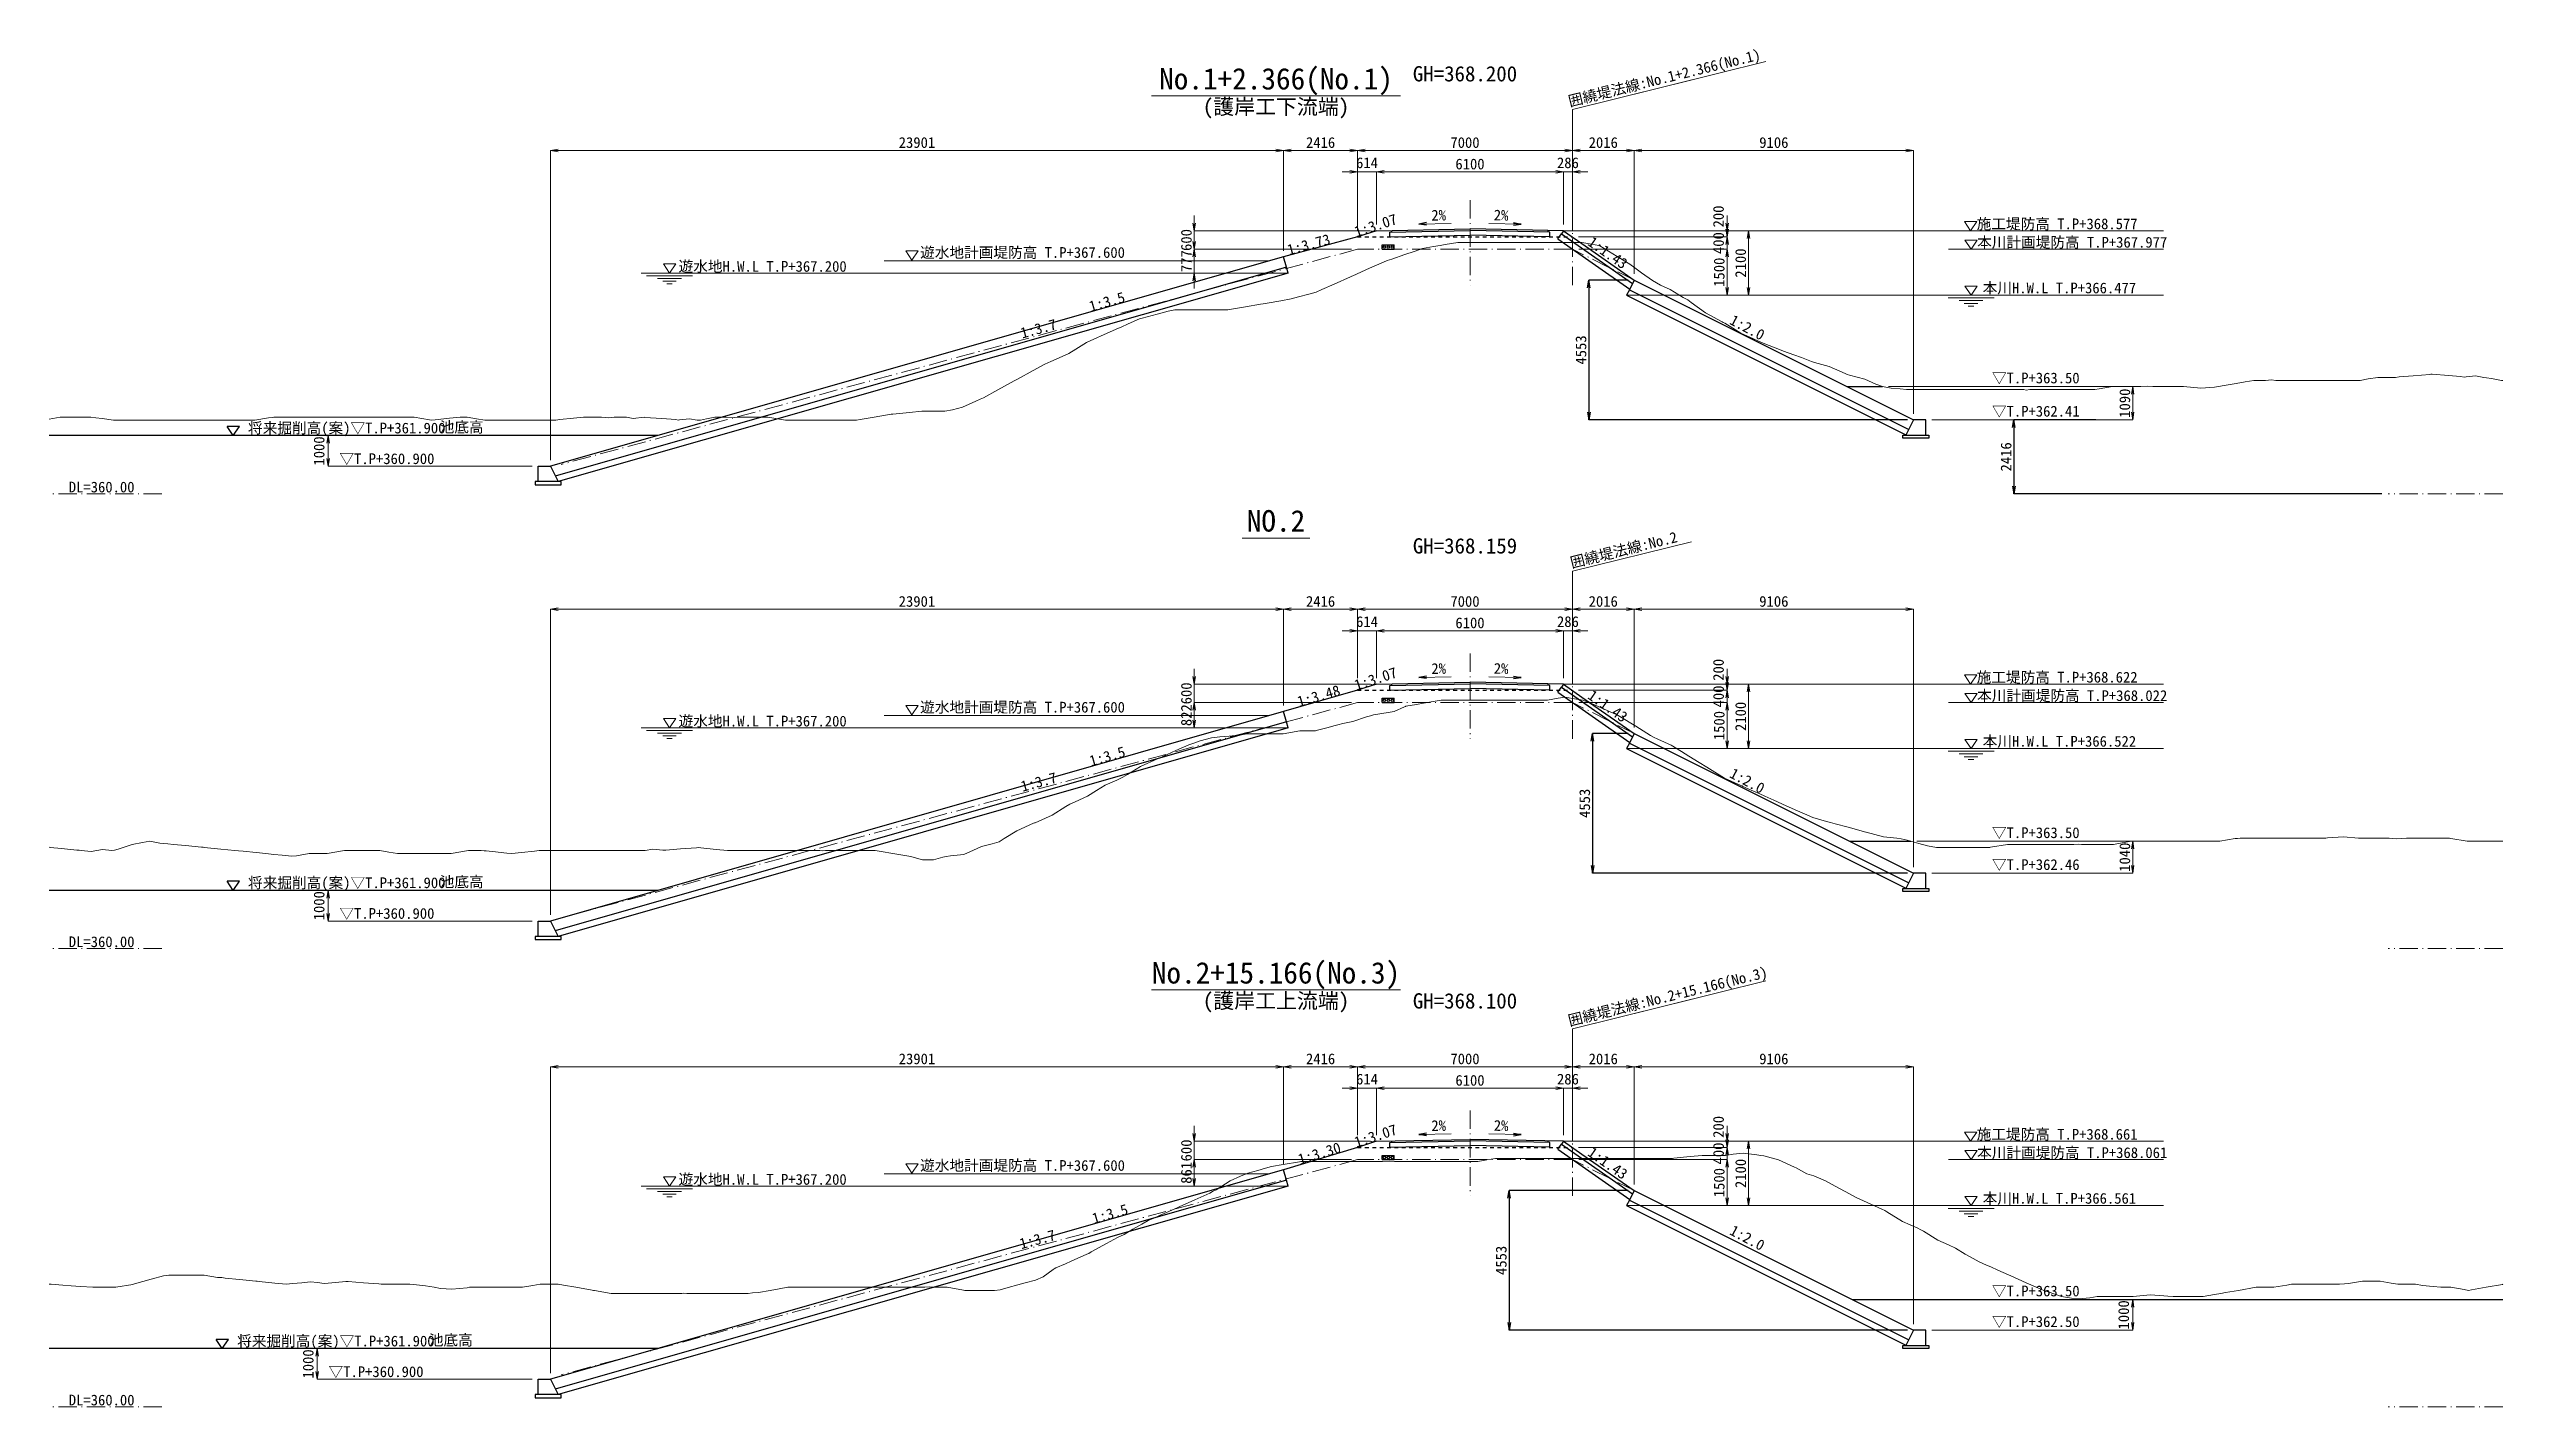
# Model space of a CAD drawing. Header units: millimetres. Extents: x 691041 to 859017, y -32657 to 158873.
# Drawn here: x 713432 to 793432, y 114609 to 158873 of the extents above; entities that cross this region are included whole.
import ezdxf
from ezdxf.enums import TextEntityAlignment as Align

# ---------------------------------------------------------------- set-up
doc = ezdxf.new("R2010")
doc.units = ezdxf.units.MM
doc.header["$LTSCALE"] = 100
doc.header["$PDSIZE"] = 300
doc.linetypes.add('SXF_一点短鎖線', pattern=[9.25, 6, -1.5, 0.25, -1.5])
doc.linetypes.add('SXF_跳び破線', pattern=[12, 6, -6])
doc.layers.get('Defpoints').update_dxf_attribs({"color": 153})
for name, color, linetype, lineweight in [('D-BGD', 7, 'Continuous', 13), ('D-BMK', 2, 'SXF_一点短鎖線', 13), ('D-BYP-STR1', 2, 'Continuous', 13), ('D-BYP-STR2', 6, 'Continuous', 25), ('D-BYP-STR3', 3, 'Continuous', 25), ('D-BYP-STR4', 6, 'Continuous', 25), ('D-BYP-STR6', 2, 'SXF_一点短鎖線', 13), ('D-STR-DIM', 7, 'Continuous', 13), ('D-STR-HTXT', 7, 'Continuous', 13), ('D-STR-TXT', 7, 'Continuous', 13), ('D-TTL-LINE', 7, 'Continuous', 13), ('D-TTL-TXT', 7, 'Continuous', 13)]:
    doc.layers.add(name, color=color, linetype=linetype, lineweight=lineweight)
doc.layers.add('D-WORK', color=11, linetype='Continuous', lineweight=25, plot=False)
doc.styles.add('MS ゴシック', font='MS Gothic.ttf')
doc.styles.add('ＭＳ ゴシック', font='MS Gothic.ttf')
doc.dimstyles.new('DIM-100-F', dxfattribs={"dimscale": 100, "dimtxt": 3.5, "dimasz": 2.5, "dimexe": 0, "dimexo": 2, "dimgap": 0.8, "dimtad": 1, "dimdec": 0, "dimzin": 0, "dimdsep": 46, "dimtxsty": 'MS ゴシック', "dimblk": 'OPEN', "dimcen": 0.1, "dimclrd": 256, "dimclre": 256, "dimclrt": 256, "dimaunit": 1, "dimadec": 4, "dimazin": 0, "dimtfac": 1, "dimtdec": 0, "dimtmove": 2, "dimatfit": 3, "dimldrblk": 'OPEN', "dimfxl": 1, "dimtolj": 1, "dimtzin": 0, "dimlwd": -1, "dimlwe": -1, "dimarcsym": 2})

msp = doc.modelspace()

# ---------------------------------------------------------------- texts
at = {"layer": 'D-STR-TXT', "style": 'ＭＳ ゴシック'}
for s, rotation, p in [('囲繞堤法線:No.1+2.366(No.1)', 13.855812, (766160.7, 157663.5)), ('2%%%', 1.145763, (758741.3, 153180.3)), ('2%%%', 358.854237, (760765.9, 153180.4)), ('1:3.7', 15.124, (745760.3, 149489.8)), ('囲繞堤法線:No.2', 13.855812, (764836, 142279.4)), ('2%%%', 1.145763, (758741.3, 138401.2)), ('2%%%', 358.854237, (760765.9, 138401.4)), ('1:3.7', 15.124, (745770.6, 134713.6)), ('囲繞堤法線:No.2+15.166(No.3)', 13.855812, (766271.1, 127720.5)), ('2%%%', 1.145763, (758741.3, 123501.4)), ('2%%%', 358.854237, (760765.9, 123501.6)), ('1:3.7', 15.124, (745726.8, 119801.9))]:
    msp.add_text(s, height=350, rotation=rotation, dxfattribs=at).set_placement(p, align=Align.BOTTOM_CENTER)
for s, rotation, p in [('1:3.73', 15.024918, (753853.5, 152147.4)), ('1:3.07', 18.052225, (756054.3, 152738.4)), ('1:1.43', 325.069377, (763564.8, 152501.5)), ('1:3.5', 15.945396, (747395.7, 150305.3)), ('1:2.0', 332, (768191.1, 149925.6)), ('1:3.07', 18.052225, (756054.3, 137959.4)), ('1:3.48', 16.010878, (754184.2, 137421.7)), ('1:1.43', 325.069377, (763564.8, 137722.5)), ('1:3.5', 15.945396, (747406.7, 135487.6)), ('1:2.0', 332, (768191.1, 135146.6)), ('1:3.30', 16.864299, (754212.5, 122499.6)), ('1:3.07', 18.052225, (756054.3, 123059.6)), ('1:1.43', 325.069377, (763564.8, 122822.7)), ('1:3.5', 15.945396, (747495.9, 120571.2)), ('1:2.0', 332, (768191.1, 120246.8))]:
    msp.add_text(s, height=350, rotation=rotation, dxfattribs=at).set_placement(p)
at = {"layer": 'D-STR-TXT', "ltscale": 0.01, "style": 'ＭＳ ゴシック'}
for s, p in [('施工堤防高 T.P+368.577', (776277.4, 153001)), ('本川計画堤防高 T.P+367.977', (776290.6, 152401)), ('遊水地H.W.L T.P+367.200', (733956.1, 151614.5)), ('遊水地計画堤防高 T.P+367.600', (741831.4, 152068.3)), ('本川H.W.L T.P+366.477', (776472.6, 150911.9)), ('施工堤防高 T.P+368.622', (776277.4, 138222)), ('遊水地計画堤防高 T.P+367.600', (741831.4, 137244.5)), ('本川計画堤防高 T.P+368.022', (776290.6, 137622)), ('遊水地H.W.L T.P+367.200', (733956.1, 136790.7)), ('本川H.W.L T.P+366.522', (776472.6, 136132.8)), ('施工堤防高 T.P+368.661', (776277.4, 123322.2)), ('遊水地計画堤防高 T.P+367.600', (741831.4, 122305.6)), ('本川計画堤防高 T.P+368.061', (776290.6, 122722.2)), ('遊水地H.W.L T.P+367.200', (733956.1, 121851.8)), ('本川H.W.L T.P+366.561', (776472.6, 121233))]:
    msp.add_text(s, height=350, dxfattribs=at).set_placement(p)
at = {"layer": 'D-STR-TXT', "style": 'ＭＳ ゴシック'}
for s, p in [('▽T.P+363.50', (778202.9, 147871.3)), ('▽T.P+362.41', (778202.9, 146787.4)), ('▽T.P+363.50', (778202.9, 133047.5)), ('▽T.P+362.46', (778202.9, 132008.3)), ('▽T.P+363.50', (778202.9, 118108.5)), ('▽T.P+362.50', (778202.9, 117108.5))]:
    msp.add_text(s, height=350, dxfattribs=at).set_placement(p, align=Align.BOTTOM_CENTER)
at = {"layer": 'D-STR-TXT', "style": 'MS ゴシック'}
for s, p in [('将来掘削高(案)▽T.P+361.900', (719918.6, 146344.6)), ('▽T.P+360.900', (722898.6, 145344.6)), ('将来掘削高(案)▽T.P+361.900', (719918.6, 131520.8)), ('▽T.P+360.900', (722898.6, 130520.8)), ('将来掘削高(案)▽T.P+361.900', (719563.9, 116581.9)), ('▽T.P+360.900', (722543.9, 115581.9))]:
    msp.add_text(s, height=350, dxfattribs=at).set_placement(p)
at = {"layer": 'D-STR-TXT', "color": 7, "style": 'ＭＳ ゴシック'}
for p in [(714075.7, 144421.4), (714075.7, 129597.6), (714075.7, 114658.7)]:
    msp.add_text('DL=360.00', height=350, dxfattribs=at).set_placement(p)
at = {"layer": 'D-TTL-TXT', "style": 'MS ゴシック'}
for s, p in [('No.1+2.366(No.1)', (753432.4, 157345.7)), ('NO.2', (753432.4, 142933.4)), ('No.2+15.166(No.3)', (753432.4, 128199.9))]:
    msp.add_text(s, height=700, dxfattribs=at).set_placement(p, align=Align.BOTTOM_CENTER)
for s, p in [('(護岸工下流端)', (753432.4, 157245.7)), ('(護岸工上流端)', (753432.4, 128099.9))]:
    msp.add_text(s, height=500, dxfattribs=at).set_placement(p, align=Align.TOP_CENTER)
at = {"layer": 'D-WORK', "style": 'ＭＳ ゴシック'}
for p in [(726884.7, 146271.4), (726884.7, 131447.6), (726530, 116508.7)]:
    msp.add_text('池底高', height=350, dxfattribs=at).set_placement(p, align=Align.BOTTOM_CENTER)
at = {"layer": 'Defpoints', "style": 'ＭＳ ゴシック'}
for s, p in [('GH=368.200', (759593.5, 157668.8)), ('GH=368.159', (759593.5, 142278.9)), ('GH=368.100', (759593.5, 127445.4))]:
    msp.add_text(s, height=500, dxfattribs=at).set_placement(p, align=Align.BOTTOM_CENTER)

# ---------------------------------------------------------------- blocks, each defined once
blk = doc.blocks.new('_Open')
at = {"color": 0, "linetype": 'ByBlock', "lineweight": -2}
for p, q in [((-1, 0.17), (0, 0)), ((-1, -0.17), (0, 0)), ((0, 0), (-1, 0))]:
    blk.add_line(p, q, dxfattribs=at)
blk = doc.blocks.new('*D171')
at = {"layer": 'D-STR-DIM', "ltscale": 0.2, "transparency": 16777216}
for p, q in [((756094, 152949), (756094, 155569)), ((756344, 155569), (762844, 155569)), ((763094, 152949), (763094, 155569))]:
    blk.add_line(p, q, dxfattribs=at)
at = {"layer": 'Defpoints', "color": 0, "ltscale": 0.2, "transparency": 16777216}
for p in [(763094, 155569), (756094, 152749), (763094, 152749)]:
    blk.add_point(p, dxfattribs=at)
at = {"layer": 'D-STR-DIM', "ltscale": 0.2, "transparency": 16777216, "xscale": 250, "yscale": 250, "zscale": 250, "rotation": 180}
blk.add_blockref('_Open', (756094, 155569), dxfattribs=at)
at = {"layer": 'D-STR-DIM', "ltscale": 0.2, "transparency": 16777216, "xscale": 250, "yscale": 250, "zscale": 250}
blk.add_blockref('_Open', (763094, 155569), dxfattribs=at)
at = {"layer": 'D-STR-DIM', "ltscale": 0.2, "transparency": 16777216, "insert": (759594, 155824), "char_height": 350, "attachment_point": 5, "style": 'MS ゴシック'}
blk.add_mtext('\\A1;7000', dxfattribs=at)
blk = doc.blocks.new('*D136')
at = {"layer": 'D-STR-DIM', "ltscale": 1500, "transparency": 16777216}
for p, q in [((755844, 154869), (755594, 154869)), ((756094, 152949), (756094, 154869)), ((756094, 154869), (756707, 154869)), ((756707, 153149), (756707, 154869)), ((756957, 154869), (757207, 154869))]:
    blk.add_line(p, q, dxfattribs=at)
at = {"layer": 'Defpoints', "color": 0, "ltscale": 1500, "transparency": 16777216}
for p in [(756707, 154869), (756707, 152949), (756094, 152749)]:
    blk.add_point(p, dxfattribs=at)
at = {"layer": 'D-STR-DIM', "ltscale": 1500, "transparency": 16777216, "xscale": 250, "yscale": 250, "zscale": 250}
blk.add_blockref('_Open', (756094, 154869), dxfattribs=at)
at = {"layer": 'D-STR-DIM', "ltscale": 1500, "transparency": 16777216, "xscale": 250, "yscale": 250, "zscale": 250, "rotation": 180}
blk.add_blockref('_Open', (756707, 154869), dxfattribs=at)
at = {"layer": 'D-STR-DIM', "ltscale": 1500, "transparency": 16777216, "insert": (756400, 155164), "char_height": 350, "attachment_point": 5, "style": 'MS ゴシック'}
blk.add_mtext('\\A1;614', dxfattribs=at)
blk = doc.blocks.new('*D137')
at = {"layer": 'D-STR-DIM', "ltscale": 1500, "transparency": 16777216}
for p, q in [((762557, 154869), (762307, 154869)), ((762807, 153149), (762807, 154869)), ((762807, 154869), (763094, 154869)), ((763094, 152949), (763094, 154869)), ((763344, 154869), (763594, 154869))]:
    blk.add_line(p, q, dxfattribs=at)
at = {"layer": 'Defpoints', "color": 0, "ltscale": 1500, "transparency": 16777216}
for p in [(763094, 154869), (762807, 152949), (763094, 152749)]:
    blk.add_point(p, dxfattribs=at)
at = {"layer": 'D-STR-DIM', "ltscale": 1500, "transparency": 16777216, "xscale": 250, "yscale": 250, "zscale": 250}
blk.add_blockref('_Open', (762807, 154869), dxfattribs=at)
at = {"layer": 'D-STR-DIM', "ltscale": 1500, "transparency": 16777216, "xscale": 250, "yscale": 250, "zscale": 250, "rotation": 180}
blk.add_blockref('_Open', (763094, 154869), dxfattribs=at)
at = {"layer": 'D-STR-DIM', "ltscale": 1500, "transparency": 16777216, "insert": (762950, 155164), "char_height": 350, "attachment_point": 5, "style": 'MS ゴシック'}
blk.add_mtext('\\A1;286', dxfattribs=at)
blk = doc.blocks.new('*D138')
at = {"layer": 'D-STR-DIM', "ltscale": 1500, "transparency": 16777216}
for p, q in [((756707, 153149), (756707, 154869)), ((756957, 154869), (762557, 154869)), ((762807, 153149), (762807, 154869))]:
    blk.add_line(p, q, dxfattribs=at)
at = {"layer": 'Defpoints', "color": 0, "ltscale": 1500, "transparency": 16777216}
for p in [(762807, 154869), (756707, 152949), (762807, 152949)]:
    blk.add_point(p, dxfattribs=at)
at = {"layer": 'D-STR-DIM', "ltscale": 1500, "transparency": 16777216, "xscale": 250, "yscale": 250, "zscale": 250, "rotation": 180}
blk.add_blockref('_Open', (756707, 154869), dxfattribs=at)
at = {"layer": 'D-STR-DIM', "ltscale": 1500, "transparency": 16777216, "xscale": 250, "yscale": 250, "zscale": 250}
blk.add_blockref('_Open', (762807, 154869), dxfattribs=at)
at = {"layer": 'D-STR-DIM', "ltscale": 1500, "transparency": 16777216, "insert": (759757, 155124), "char_height": 350, "attachment_point": 5, "style": 'MS ゴシック'}
blk.add_mtext('\\A1;6100', dxfattribs=at)
blk = doc.blocks.new('*D139')
at = {"layer": 'D-STR-DIM', "ltscale": 0.01, "transparency": 16777216}
for p, q in [((763019, 152948), (768137, 152948)), ((768137, 153198), (768137, 153448)), ((768137, 152948), (768137, 152749)), ((763294, 152749), (768137, 152749)), ((768137, 152499), (768137, 152249))]:
    blk.add_line(p, q, dxfattribs=at)
at = {"layer": 'Defpoints', "color": 0, "ltscale": 0.01, "transparency": 16777216}
for p in [(762819, 152948), (763094, 152749), (768137, 152749)]:
    blk.add_point(p, dxfattribs=at)
at = {"layer": 'D-STR-DIM', "ltscale": 0.01, "transparency": 16777216, "xscale": 250, "yscale": 250, "zscale": 250}
for p, rotation in [((768137, 152948), 270), ((768137, 152749), 90)]:
    blk.add_blockref('_Open', p, dxfattribs=dict(at, rotation=rotation))
at = {"layer": 'D-STR-DIM', "ltscale": 0.01, "transparency": 16777216, "insert": (767859, 153416), "char_height": 350, "attachment_point": 5, "rotation": 90, "style": 'MS ゴシック'}
blk.add_mtext('\\A1;200', dxfattribs=at)
blk = doc.blocks.new('*D140')
at = {"layer": 'D-STR-DIM', "ltscale": 0.01, "transparency": 16777216}
for p, q in [((768137, 152999), (768137, 153249)), ((763294, 152749), (768137, 152749)), ((763305, 152348), (768137, 152348)), ((768137, 152749), (768137, 152348)), ((768137, 152098), (768137, 151848))]:
    blk.add_line(p, q, dxfattribs=at)
at = {"layer": 'Defpoints', "color": 0, "ltscale": 0.01, "transparency": 16777216}
for p in [(763094, 152749), (763105, 152348), (768137, 152348)]:
    blk.add_point(p, dxfattribs=at)
at = {"layer": 'D-STR-DIM', "ltscale": 0.01, "transparency": 16777216, "xscale": 250, "yscale": 250, "zscale": 250}
for p, rotation in [((768137, 152749), 270), ((768137, 152348), 90)]:
    blk.add_blockref('_Open', p, dxfattribs=dict(at, rotation=rotation))
at = {"layer": 'D-STR-DIM', "ltscale": 0.01, "transparency": 16777216, "insert": (767861, 152548), "char_height": 350, "attachment_point": 5, "rotation": 90, "style": 'MS ゴシック'}
blk.add_mtext('\\A1;400', dxfattribs=at)
blk = doc.blocks.new('*D141')
at = {"layer": 'D-STR-DIM', "ltscale": 0.01, "transparency": 16777216}
for p, q in [((763019, 152948), (768837, 152948)), ((768837, 151098), (768837, 152698)), ((767152, 150848), (768837, 150848))]:
    blk.add_line(p, q, dxfattribs=at)
at = {"layer": 'Defpoints', "color": 0, "ltscale": 0.01, "transparency": 16777216}
for p in [(762819, 152948), (768837, 152948), (766952, 150848)]:
    blk.add_point(p, dxfattribs=at)
at = {"layer": 'D-STR-DIM', "ltscale": 0.01, "transparency": 16777216, "xscale": 250, "yscale": 250, "zscale": 250}
for p, rotation in [((768837, 152948), 90), ((768837, 150848), 270)]:
    blk.add_blockref('_Open', p, dxfattribs=dict(at, rotation=rotation))
at = {"layer": 'D-STR-DIM', "ltscale": 0.01, "transparency": 16777216, "insert": (768582, 151898), "char_height": 350, "attachment_point": 5, "rotation": 90, "style": 'MS ゴシック'}
blk.add_mtext('\\A1;2100', dxfattribs=at)
blk = doc.blocks.new('*D142')
at = {"layer": 'D-STR-DIM', "ltscale": 0.01, "transparency": 16777216}
for p, q in [((767152, 152348), (768137, 152348)), ((768137, 152098), (768137, 151098)), ((767152, 150848), (768137, 150848))]:
    blk.add_line(p, q, dxfattribs=at)
at = {"layer": 'Defpoints', "color": 0, "ltscale": 0.01, "transparency": 16777216}
for p in [(766952, 152348), (766952, 150848), (768137, 150848)]:
    blk.add_point(p, dxfattribs=at)
at = {"layer": 'D-STR-DIM', "ltscale": 0.01, "transparency": 16777216, "xscale": 250, "yscale": 250, "zscale": 250}
for p, rotation in [((768137, 152348), 90), ((768137, 150848), 270)]:
    blk.add_blockref('_Open', p, dxfattribs=dict(at, rotation=rotation))
at = {"layer": 'D-STR-DIM', "ltscale": 0.01, "transparency": 16777216, "insert": (767882, 151598), "char_height": 350, "attachment_point": 5, "rotation": 90, "style": 'MS ゴシック'}
blk.add_mtext('\\A1;1500', dxfattribs=at)
blk = doc.blocks.new('*D143')
at = {"layer": 'D-STR-DIM', "transparency": 16777216}
for p, q in [((750766, 152599), (750766, 152849)), ((755894, 152349), (750766, 152349)), ((750766, 151571), (750766, 152349)), ((751617, 151571), (750766, 151571)), ((750766, 151321), (750766, 151071))]:
    blk.add_line(p, q, dxfattribs=at)
at = {"layer": 'Defpoints', "color": 0, "transparency": 16777216}
for p in [(750766, 152349), (756094, 152349), (751817, 151571)]:
    blk.add_point(p, dxfattribs=at)
at = {"layer": 'D-STR-DIM', "transparency": 16777216, "xscale": 250, "yscale": 250, "zscale": 250}
for p, rotation in [((750766, 152349), 270), ((750766, 151571), 90)]:
    blk.add_blockref('_Open', p, dxfattribs=dict(at, rotation=rotation))
at = {"layer": 'D-STR-DIM', "transparency": 16777216, "insert": (750511, 151960), "char_height": 350, "attachment_point": 5, "rotation": 90, "style": 'MS ゴシック'}
blk.add_mtext('\\A1;777', dxfattribs=at)
blk = doc.blocks.new('*D144')
at = {"layer": 'D-STR-DIM', "transparency": 16777216}
for p, q in [((773402, 147871), (781362, 147871)), ((781362, 147621), (781362, 147037)), ((774816, 146787), (781362, 146787))]:
    blk.add_line(p, q, dxfattribs=at)
at = {"layer": 'Defpoints', "color": 0, "transparency": 16777216}
for p in [(773202, 147871), (774616, 146787), (781362, 146787)]:
    blk.add_point(p, dxfattribs=at)
at = {"layer": 'D-STR-DIM', "transparency": 16777216, "xscale": 250, "yscale": 250, "zscale": 250}
for p, rotation in [((781362, 147871), 90), ((781362, 146787), 270)]:
    blk.add_blockref('_Open', p, dxfattribs=dict(at, rotation=rotation))
at = {"layer": 'D-STR-DIM', "transparency": 16777216, "insert": (781107, 147329), "char_height": 350, "attachment_point": 5, "rotation": 90, "style": 'MS ゴシック'}
blk.add_mtext('\\A1;1090', dxfattribs=at)
blk = doc.blocks.new('*D145')
at = {"layer": 'D-STR-DIM', "ltscale": 0.01, "transparency": 16777216}
for p, q in [((729177, 146271), (722532, 146271)), ((722532, 145521), (722532, 146021)), ((729177, 145271), (722532, 145271))]:
    blk.add_line(p, q, dxfattribs=at)
at = {"layer": 'Defpoints', "color": 0, "ltscale": 0.01, "transparency": 16777216}
for p in [(722532, 146271), (729377, 146271), (729377, 145271)]:
    blk.add_point(p, dxfattribs=at)
at = {"layer": 'D-STR-DIM', "ltscale": 0.01, "transparency": 16777216, "xscale": 250, "yscale": 250, "zscale": 250}
for p, rotation in [((722532, 146271), 90), ((722532, 145271), 270)]:
    blk.add_blockref('_Open', p, dxfattribs=dict(at, rotation=rotation))
at = {"layer": 'D-STR-DIM', "ltscale": 0.01, "transparency": 16777216, "insert": (722237, 145771), "char_height": 350, "attachment_point": 5, "rotation": 90, "style": 'MS ゴシック'}
blk.add_mtext('\\A1;1000', dxfattribs=at)
blk = doc.blocks.new('*D172')
at = {"layer": 'D-STR-DIM', "ltscale": 0.2, "transparency": 16777216}
for p, q in [((756094, 138370), (756094, 140611)), ((756344, 140611), (762844, 140611)), ((763094, 138170), (763094, 140611))]:
    blk.add_line(p, q, dxfattribs=at)
at = {"layer": 'Defpoints', "color": 0, "ltscale": 0.2, "transparency": 16777216}
for p in [(763094, 140611), (756094, 138170), (763094, 137970)]:
    blk.add_point(p, dxfattribs=at)
at = {"layer": 'D-STR-DIM', "ltscale": 0.2, "transparency": 16777216, "xscale": 250, "yscale": 250, "zscale": 250, "rotation": 180}
blk.add_blockref('_Open', (756094, 140611), dxfattribs=at)
at = {"layer": 'D-STR-DIM', "ltscale": 0.2, "transparency": 16777216, "xscale": 250, "yscale": 250, "zscale": 250}
blk.add_blockref('_Open', (763094, 140611), dxfattribs=at)
at = {"layer": 'D-STR-DIM', "ltscale": 0.2, "transparency": 16777216, "insert": (759594, 140866), "char_height": 350, "attachment_point": 5, "style": 'MS ゴシック'}
blk.add_mtext('\\A1;7000', dxfattribs=at)
blk = doc.blocks.new('*D71')
at = {"layer": 'D-STR-DIM', "ltscale": 1500, "transparency": 16777216}
for p, q in [((755844, 139911), (755594, 139911)), ((756094, 138370), (756094, 139911)), ((756094, 139911), (756707, 139911)), ((756707, 138370), (756707, 139911)), ((756957, 139911), (757207, 139911))]:
    blk.add_line(p, q, dxfattribs=at)
at = {"layer": 'Defpoints', "color": 0, "ltscale": 1500, "transparency": 16777216}
for p in [(756707, 139911), (756094, 138170), (756707, 138170)]:
    blk.add_point(p, dxfattribs=at)
at = {"layer": 'D-STR-DIM', "ltscale": 1500, "transparency": 16777216, "xscale": 250, "yscale": 250, "zscale": 250}
blk.add_blockref('_Open', (756094, 139911), dxfattribs=at)
at = {"layer": 'D-STR-DIM', "ltscale": 1500, "transparency": 16777216, "xscale": 250, "yscale": 250, "zscale": 250, "rotation": 180}
blk.add_blockref('_Open', (756707, 139911), dxfattribs=at)
at = {"layer": 'D-STR-DIM', "ltscale": 1500, "transparency": 16777216, "insert": (756400, 140206), "char_height": 350, "attachment_point": 5, "style": 'MS ゴシック'}
blk.add_mtext('\\A1;614', dxfattribs=at)
blk = doc.blocks.new('*D72')
at = {"layer": 'D-STR-DIM', "ltscale": 1500, "transparency": 16777216}
for p, q in [((762557, 139911), (762307, 139911)), ((762807, 138370), (762807, 139911)), ((762807, 139911), (763094, 139911)), ((763094, 138170), (763094, 139911)), ((763344, 139911), (763594, 139911))]:
    blk.add_line(p, q, dxfattribs=at)
at = {"layer": 'Defpoints', "color": 0, "ltscale": 1500, "transparency": 16777216}
for p in [(763094, 139911), (762807, 138170), (763094, 137970)]:
    blk.add_point(p, dxfattribs=at)
at = {"layer": 'D-STR-DIM', "ltscale": 1500, "transparency": 16777216, "xscale": 250, "yscale": 250, "zscale": 250}
blk.add_blockref('_Open', (762807, 139911), dxfattribs=at)
at = {"layer": 'D-STR-DIM', "ltscale": 1500, "transparency": 16777216, "xscale": 250, "yscale": 250, "zscale": 250, "rotation": 180}
blk.add_blockref('_Open', (763094, 139911), dxfattribs=at)
at = {"layer": 'D-STR-DIM', "ltscale": 1500, "transparency": 16777216, "insert": (762950, 140206), "char_height": 350, "attachment_point": 5, "style": 'MS ゴシック'}
blk.add_mtext('\\A1;286', dxfattribs=at)
blk = doc.blocks.new('*D73')
at = {"layer": 'D-STR-DIM', "ltscale": 1500, "transparency": 16777216}
for p, q in [((756707, 138370), (756707, 139911)), ((756957, 139911), (762557, 139911)), ((762807, 138370), (762807, 139911))]:
    blk.add_line(p, q, dxfattribs=at)
at = {"layer": 'Defpoints', "color": 0, "ltscale": 1500, "transparency": 16777216}
for p in [(762807, 139911), (756707, 138170), (762807, 138170)]:
    blk.add_point(p, dxfattribs=at)
at = {"layer": 'D-STR-DIM', "ltscale": 1500, "transparency": 16777216, "xscale": 250, "yscale": 250, "zscale": 250, "rotation": 180}
blk.add_blockref('_Open', (756707, 139911), dxfattribs=at)
at = {"layer": 'D-STR-DIM', "ltscale": 1500, "transparency": 16777216, "xscale": 250, "yscale": 250, "zscale": 250}
blk.add_blockref('_Open', (762807, 139911), dxfattribs=at)
at = {"layer": 'D-STR-DIM', "ltscale": 1500, "transparency": 16777216, "insert": (759757, 140166), "char_height": 350, "attachment_point": 5, "style": 'MS ゴシック'}
blk.add_mtext('\\A1;6100', dxfattribs=at)
blk = doc.blocks.new('*D74')
at = {"layer": 'D-STR-DIM', "ltscale": 0.01, "transparency": 16777216}
for p, q in [((768137, 138419), (768137, 138669)), ((763019, 138169), (768137, 138169)), ((763294, 137970), (768137, 137970)), ((768137, 138169), (768137, 137970)), ((768137, 137720), (768137, 137470))]:
    blk.add_line(p, q, dxfattribs=at)
at = {"layer": 'Defpoints', "color": 0, "ltscale": 0.01, "transparency": 16777216}
for p in [(762819, 138169), (763094, 137970), (768137, 137970)]:
    blk.add_point(p, dxfattribs=at)
at = {"layer": 'D-STR-DIM', "ltscale": 0.01, "transparency": 16777216, "xscale": 250, "yscale": 250, "zscale": 250}
for p, rotation in [((768137, 138169), 270), ((768137, 137970), 90)]:
    blk.add_blockref('_Open', p, dxfattribs=dict(at, rotation=rotation))
at = {"layer": 'D-STR-DIM', "ltscale": 0.01, "transparency": 16777216, "insert": (767859, 138637), "char_height": 350, "attachment_point": 5, "rotation": 90, "style": 'MS ゴシック'}
blk.add_mtext('\\A1;200', dxfattribs=at)
blk = doc.blocks.new('*D75')
at = {"layer": 'D-STR-DIM', "ltscale": 0.01, "transparency": 16777216}
for p, q in [((768137, 138220), (768137, 138470)), ((763294, 137970), (768137, 137970)), ((768137, 137970), (768137, 137569)), ((763305, 137569), (768137, 137569)), ((768137, 137319), (768137, 137069))]:
    blk.add_line(p, q, dxfattribs=at)
at = {"layer": 'Defpoints', "color": 0, "ltscale": 0.01, "transparency": 16777216}
for p in [(763094, 137970), (763105, 137569), (768137, 137569)]:
    blk.add_point(p, dxfattribs=at)
at = {"layer": 'D-STR-DIM', "ltscale": 0.01, "transparency": 16777216, "xscale": 250, "yscale": 250, "zscale": 250}
for p, rotation in [((768137, 137970), 270), ((768137, 137569), 90)]:
    blk.add_blockref('_Open', p, dxfattribs=dict(at, rotation=rotation))
at = {"layer": 'D-STR-DIM', "ltscale": 0.01, "transparency": 16777216, "insert": (767861, 137769), "char_height": 350, "attachment_point": 5, "rotation": 90, "style": 'MS ゴシック'}
blk.add_mtext('\\A1;400', dxfattribs=at)
blk = doc.blocks.new('*D76')
at = {"layer": 'D-STR-DIM', "ltscale": 0.01, "transparency": 16777216}
for p, q in [((763019, 138169), (768837, 138169)), ((768837, 136319), (768837, 137919)), ((767152, 136069), (768837, 136069))]:
    blk.add_line(p, q, dxfattribs=at)
at = {"layer": 'Defpoints', "color": 0, "ltscale": 0.01, "transparency": 16777216}
for p in [(762819, 138169), (768837, 138169), (766952, 136069)]:
    blk.add_point(p, dxfattribs=at)
at = {"layer": 'D-STR-DIM', "ltscale": 0.01, "transparency": 16777216, "xscale": 250, "yscale": 250, "zscale": 250}
for p, rotation in [((768837, 138169), 90), ((768837, 136069), 270)]:
    blk.add_blockref('_Open', p, dxfattribs=dict(at, rotation=rotation))
at = {"layer": 'D-STR-DIM', "ltscale": 0.01, "transparency": 16777216, "insert": (768582, 137119), "char_height": 350, "attachment_point": 5, "rotation": 90, "style": 'MS ゴシック'}
blk.add_mtext('\\A1;2100', dxfattribs=at)
blk = doc.blocks.new('*D77')
at = {"layer": 'D-STR-DIM', "ltscale": 0.01, "transparency": 16777216}
for p, q in [((767152, 137569), (768137, 137569)), ((768137, 137319), (768137, 136319)), ((767152, 136069), (768137, 136069))]:
    blk.add_line(p, q, dxfattribs=at)
at = {"layer": 'Defpoints', "color": 0, "ltscale": 0.01, "transparency": 16777216}
for p in [(766952, 137569), (766952, 136069), (768137, 136069)]:
    blk.add_point(p, dxfattribs=at)
at = {"layer": 'D-STR-DIM', "ltscale": 0.01, "transparency": 16777216, "xscale": 250, "yscale": 250, "zscale": 250}
for p, rotation in [((768137, 137569), 90), ((768137, 136069), 270)]:
    blk.add_blockref('_Open', p, dxfattribs=dict(at, rotation=rotation))
at = {"layer": 'D-STR-DIM', "ltscale": 0.01, "transparency": 16777216, "insert": (767882, 136819), "char_height": 350, "attachment_point": 5, "rotation": 90, "style": 'MS ゴシック'}
blk.add_mtext('\\A1;1500', dxfattribs=at)
blk = doc.blocks.new('*D78')
at = {"layer": 'D-STR-DIM', "transparency": 16777216}
for p, q in [((755894, 137570), (750766, 137570)), ((750766, 136998), (750766, 137320)), ((751617, 136748), (750766, 136748))]:
    blk.add_line(p, q, dxfattribs=at)
at = {"layer": 'Defpoints', "color": 0, "transparency": 16777216}
for p in [(750766, 137570), (756094, 137570), (751817, 136748)]:
    blk.add_point(p, dxfattribs=at)
at = {"layer": 'D-STR-DIM', "transparency": 16777216, "xscale": 250, "yscale": 250, "zscale": 250}
for p, rotation in [((750766, 137570), 90), ((750766, 136748), 270)]:
    blk.add_blockref('_Open', p, dxfattribs=dict(at, rotation=rotation))
at = {"layer": 'D-STR-DIM', "transparency": 16777216, "insert": (750511, 137159), "char_height": 350, "attachment_point": 5, "rotation": 90, "style": 'MS ゴシック'}
blk.add_mtext('\\A1;822', dxfattribs=at)
blk = doc.blocks.new('*D79')
at = {"layer": 'D-STR-DIM', "transparency": 16777216}
for p, q in [((774330, 133047), (781362, 133047)), ((774816, 132008), (781362, 132008)), ((781362, 132797), (781362, 132258))]:
    blk.add_line(p, q, dxfattribs=at)
at = {"layer": 'Defpoints', "color": 0, "transparency": 16777216}
for p in [(774130, 133047), (774616, 132008), (781362, 132008)]:
    blk.add_point(p, dxfattribs=at)
at = {"layer": 'D-STR-DIM', "transparency": 16777216, "xscale": 250, "yscale": 250, "zscale": 250}
for p, rotation in [((781362, 133047), 90), ((781362, 132008), 270)]:
    blk.add_blockref('_Open', p, dxfattribs=dict(at, rotation=rotation))
at = {"layer": 'D-STR-DIM', "transparency": 16777216, "insert": (781107, 132528), "char_height": 350, "attachment_point": 5, "rotation": 90, "style": 'MS ゴシック'}
blk.add_mtext('\\A1;1040', dxfattribs=at)
blk = doc.blocks.new('*D80')
at = {"layer": 'D-STR-DIM', "ltscale": 0.01, "transparency": 16777216}
for p, q in [((729177, 131448), (722532, 131448)), ((722532, 130698), (722532, 131198)), ((729177, 130448), (722532, 130448))]:
    blk.add_line(p, q, dxfattribs=at)
at = {"layer": 'Defpoints', "color": 0, "ltscale": 0.01, "transparency": 16777216}
for p in [(722532, 131448), (729377, 131448), (729377, 130448)]:
    blk.add_point(p, dxfattribs=at)
at = {"layer": 'D-STR-DIM', "ltscale": 0.01, "transparency": 16777216, "xscale": 250, "yscale": 250, "zscale": 250}
for p, rotation in [((722532, 131448), 90), ((722532, 130448), 270)]:
    blk.add_blockref('_Open', p, dxfattribs=dict(at, rotation=rotation))
at = {"layer": 'D-STR-DIM', "ltscale": 0.01, "transparency": 16777216, "insert": (722237, 130948), "char_height": 350, "attachment_point": 5, "rotation": 90, "style": 'MS ゴシック'}
blk.add_mtext('\\A1;1000', dxfattribs=at)
blk = doc.blocks.new('*D81')
at = {"layer": 'D-STR-DIM', "transparency": 16777216}
for p, q in [((753678, 152300), (753678, 155569)), ((755844, 155569), (753928, 155569)), ((756094, 152949), (756094, 155569))]:
    blk.add_line(p, q, dxfattribs=at)
at = {"layer": 'Defpoints', "color": 0, "transparency": 16777216}
for p in [(753678, 155569), (753678, 152100), (756094, 152749)]:
    blk.add_point(p, dxfattribs=at)
at = {"layer": 'D-STR-DIM', "transparency": 16777216, "xscale": 250, "yscale": 250, "zscale": 250, "rotation": 180}
blk.add_blockref('_Open', (753678, 155569), dxfattribs=at)
at = {"layer": 'D-STR-DIM', "transparency": 16777216, "xscale": 250, "yscale": 250, "zscale": 250}
blk.add_blockref('_Open', (756094, 155569), dxfattribs=at)
at = {"layer": 'D-STR-DIM', "transparency": 16777216, "insert": (754886, 155824), "char_height": 350, "attachment_point": 5, "style": 'MS ゴシック'}
blk.add_mtext('\\A1;2416', dxfattribs=at)
blk = doc.blocks.new('*D82')
at = {"layer": 'D-STR-DIM', "transparency": 16777216}
for p, q in [((729777, 145471), (729777, 155569)), ((753428, 155569), (730027, 155569)), ((753678, 152300), (753678, 155569))]:
    blk.add_line(p, q, dxfattribs=at)
at = {"layer": 'Defpoints', "color": 0, "transparency": 16777216}
for p in [(729777, 155569), (753678, 152100), (729777, 145271)]:
    blk.add_point(p, dxfattribs=at)
at = {"layer": 'D-STR-DIM', "transparency": 16777216, "xscale": 250, "yscale": 250, "zscale": 250, "rotation": 180}
blk.add_blockref('_Open', (729777, 155569), dxfattribs=at)
at = {"layer": 'D-STR-DIM', "transparency": 16777216, "xscale": 250, "yscale": 250, "zscale": 250}
blk.add_blockref('_Open', (753678, 155569), dxfattribs=at)
at = {"layer": 'D-STR-DIM', "transparency": 16777216, "insert": (741727, 155824), "char_height": 350, "attachment_point": 5, "style": 'MS ゴシック'}
blk.add_mtext('\\A1;23901', dxfattribs=at)
blk = doc.blocks.new('*D83')
at = {"layer": 'D-STR-DIM', "transparency": 16777216}
for p, q in [((763094, 152949), (763094, 155569)), ((763344, 155569), (764860, 155569)), ((765110, 151541), (765110, 155569))]:
    blk.add_line(p, q, dxfattribs=at)
at = {"layer": 'Defpoints', "color": 0, "transparency": 16777216}
for p in [(765110, 155569), (763094, 152749), (765110, 151341)]:
    blk.add_point(p, dxfattribs=at)
at = {"layer": 'D-STR-DIM', "transparency": 16777216, "xscale": 250, "yscale": 250, "zscale": 250, "rotation": 180}
blk.add_blockref('_Open', (763094, 155569), dxfattribs=at)
at = {"layer": 'D-STR-DIM', "transparency": 16777216, "xscale": 250, "yscale": 250, "zscale": 250}
blk.add_blockref('_Open', (765110, 155569), dxfattribs=at)
at = {"layer": 'D-STR-DIM', "transparency": 16777216, "insert": (764102, 155824), "char_height": 350, "attachment_point": 5, "style": 'MS ゴシック'}
blk.add_mtext('\\A1;2016', dxfattribs=at)
blk = doc.blocks.new('*D84')
at = {"layer": 'D-STR-DIM', "transparency": 16777216}
for p, q in [((765110, 151541), (765110, 155569)), ((765360, 155569), (773966, 155569)), ((774216, 146987), (774216, 155569))]:
    blk.add_line(p, q, dxfattribs=at)
at = {"layer": 'Defpoints', "color": 0, "transparency": 16777216}
for p in [(774216, 155569), (765110, 151341), (774216, 146787)]:
    blk.add_point(p, dxfattribs=at)
at = {"layer": 'D-STR-DIM', "transparency": 16777216, "xscale": 250, "yscale": 250, "zscale": 250, "rotation": 180}
blk.add_blockref('_Open', (765110, 155569), dxfattribs=at)
at = {"layer": 'D-STR-DIM', "transparency": 16777216, "xscale": 250, "yscale": 250, "zscale": 250}
blk.add_blockref('_Open', (774216, 155569), dxfattribs=at)
at = {"layer": 'D-STR-DIM', "transparency": 16777216, "insert": (769663, 155824), "char_height": 350, "attachment_point": 5, "style": 'MS ゴシック'}
blk.add_mtext('\\A1;9106', dxfattribs=at)
blk = doc.blocks.new('*D85')
at = {"layer": 'D-STR-DIM', "transparency": 16777216}
for p, q in [((753678, 137476), (753678, 140611)), ((755844, 140611), (753928, 140611)), ((756094, 138370), (756094, 140611))]:
    blk.add_line(p, q, dxfattribs=at)
at = {"layer": 'Defpoints', "color": 0, "transparency": 16777216}
for p in [(753678, 140611), (756094, 138170), (753678, 137276)]:
    blk.add_point(p, dxfattribs=at)
at = {"layer": 'D-STR-DIM', "transparency": 16777216, "xscale": 250, "yscale": 250, "zscale": 250, "rotation": 180}
blk.add_blockref('_Open', (753678, 140611), dxfattribs=at)
at = {"layer": 'D-STR-DIM', "transparency": 16777216, "xscale": 250, "yscale": 250, "zscale": 250}
blk.add_blockref('_Open', (756094, 140611), dxfattribs=at)
at = {"layer": 'D-STR-DIM', "transparency": 16777216, "insert": (754886, 140866), "char_height": 350, "attachment_point": 5, "style": 'MS ゴシック'}
blk.add_mtext('\\A1;2416', dxfattribs=at)
blk = doc.blocks.new('*D86')
at = {"layer": 'D-STR-DIM', "transparency": 16777216}
for p, q in [((729777, 130648), (729777, 140611)), ((753428, 140611), (730027, 140611)), ((753678, 137476), (753678, 140611))]:
    blk.add_line(p, q, dxfattribs=at)
at = {"layer": 'Defpoints', "color": 0, "transparency": 16777216}
for p in [(729777, 140611), (753678, 137276), (729777, 130448)]:
    blk.add_point(p, dxfattribs=at)
at = {"layer": 'D-STR-DIM', "transparency": 16777216, "xscale": 250, "yscale": 250, "zscale": 250, "rotation": 180}
blk.add_blockref('_Open', (729777, 140611), dxfattribs=at)
at = {"layer": 'D-STR-DIM', "transparency": 16777216, "xscale": 250, "yscale": 250, "zscale": 250}
blk.add_blockref('_Open', (753678, 140611), dxfattribs=at)
at = {"layer": 'D-STR-DIM', "transparency": 16777216, "insert": (741727, 140866), "char_height": 350, "attachment_point": 5, "style": 'MS ゴシック'}
blk.add_mtext('\\A1;23901', dxfattribs=at)
blk = doc.blocks.new('*D87')
at = {"layer": 'D-STR-DIM', "transparency": 16777216}
for p, q in [((763094, 138170), (763094, 140611)), ((763344, 140611), (764860, 140611)), ((765110, 136762), (765110, 140611))]:
    blk.add_line(p, q, dxfattribs=at)
at = {"layer": 'Defpoints', "color": 0, "transparency": 16777216}
for p in [(765110, 140611), (763094, 137970), (765110, 136562)]:
    blk.add_point(p, dxfattribs=at)
at = {"layer": 'D-STR-DIM', "transparency": 16777216, "xscale": 250, "yscale": 250, "zscale": 250, "rotation": 180}
blk.add_blockref('_Open', (763094, 140611), dxfattribs=at)
at = {"layer": 'D-STR-DIM', "transparency": 16777216, "xscale": 250, "yscale": 250, "zscale": 250}
blk.add_blockref('_Open', (765110, 140611), dxfattribs=at)
at = {"layer": 'D-STR-DIM', "transparency": 16777216, "insert": (764102, 140866), "char_height": 350, "attachment_point": 5, "style": 'MS ゴシック'}
blk.add_mtext('\\A1;2016', dxfattribs=at)
blk = doc.blocks.new('*D88')
at = {"layer": 'D-STR-DIM', "transparency": 16777216}
for p, q in [((765110, 136762), (765110, 140611)), ((765360, 140611), (773966, 140611)), ((774216, 132208), (774216, 140611))]:
    blk.add_line(p, q, dxfattribs=at)
at = {"layer": 'Defpoints', "color": 0, "transparency": 16777216}
for p in [(774216, 140611), (765110, 136562), (774216, 132008)]:
    blk.add_point(p, dxfattribs=at)
at = {"layer": 'D-STR-DIM', "transparency": 16777216, "xscale": 250, "yscale": 250, "zscale": 250, "rotation": 180}
blk.add_blockref('_Open', (765110, 140611), dxfattribs=at)
at = {"layer": 'D-STR-DIM', "transparency": 16777216, "xscale": 250, "yscale": 250, "zscale": 250}
blk.add_blockref('_Open', (774216, 140611), dxfattribs=at)
at = {"layer": 'D-STR-DIM', "transparency": 16777216, "insert": (769663, 140866), "char_height": 350, "attachment_point": 5, "style": 'MS ゴシック'}
blk.add_mtext('\\A1;9106', dxfattribs=at)
blk = doc.blocks.new('*D169')
at = {"layer": 'D-STR-DIM', "ltscale": 0.2, "transparency": 16777216}
for p, q in [((756094, 123470), (756094, 125698)), ((756344, 125698), (762844, 125698)), ((763094, 123270), (763094, 125698))]:
    blk.add_line(p, q, dxfattribs=at)
at = {"layer": 'Defpoints', "color": 0, "ltscale": 0.2, "transparency": 16777216}
for p in [(763094, 125698), (756094, 123270), (763094, 123070)]:
    blk.add_point(p, dxfattribs=at)
at = {"layer": 'D-STR-DIM', "ltscale": 0.2, "transparency": 16777216, "xscale": 250, "yscale": 250, "zscale": 250, "rotation": 180}
blk.add_blockref('_Open', (756094, 125698), dxfattribs=at)
at = {"layer": 'D-STR-DIM', "ltscale": 0.2, "transparency": 16777216, "xscale": 250, "yscale": 250, "zscale": 250}
blk.add_blockref('_Open', (763094, 125698), dxfattribs=at)
at = {"layer": 'D-STR-DIM', "ltscale": 0.2, "transparency": 16777216, "insert": (759594, 125953), "char_height": 350, "attachment_point": 5, "style": 'MS ゴシック'}
blk.add_mtext('\\A1;7000', dxfattribs=at)
blk = doc.blocks.new('*D146')
at = {"layer": 'D-STR-DIM', "ltscale": 1500, "transparency": 16777216}
for p, q in [((755844, 124998), (755594, 124998)), ((756094, 123470), (756094, 124998)), ((756094, 124998), (756707, 124998)), ((756707, 123470), (756707, 124998)), ((756957, 124998), (757207, 124998))]:
    blk.add_line(p, q, dxfattribs=at)
at = {"layer": 'Defpoints', "color": 0, "ltscale": 1500, "transparency": 16777216}
for p in [(756707, 124998), (756094, 123270), (756707, 123270)]:
    blk.add_point(p, dxfattribs=at)
at = {"layer": 'D-STR-DIM', "ltscale": 1500, "transparency": 16777216, "xscale": 250, "yscale": 250, "zscale": 250}
blk.add_blockref('_Open', (756094, 124998), dxfattribs=at)
at = {"layer": 'D-STR-DIM', "ltscale": 1500, "transparency": 16777216, "xscale": 250, "yscale": 250, "zscale": 250, "rotation": 180}
blk.add_blockref('_Open', (756707, 124998), dxfattribs=at)
at = {"layer": 'D-STR-DIM', "ltscale": 1500, "transparency": 16777216, "insert": (756400, 125293), "char_height": 350, "attachment_point": 5, "style": 'MS ゴシック'}
blk.add_mtext('\\A1;614', dxfattribs=at)
blk = doc.blocks.new('*D147')
at = {"layer": 'D-STR-DIM', "ltscale": 1500, "transparency": 16777216}
for p, q in [((762557, 124998), (762307, 124998)), ((762807, 123470), (762807, 124998)), ((762807, 124998), (763094, 124998)), ((763094, 123270), (763094, 124998)), ((763344, 124998), (763594, 124998))]:
    blk.add_line(p, q, dxfattribs=at)
at = {"layer": 'Defpoints', "color": 0, "ltscale": 1500, "transparency": 16777216}
for p in [(763094, 124998), (762807, 123270), (763094, 123070)]:
    blk.add_point(p, dxfattribs=at)
at = {"layer": 'D-STR-DIM', "ltscale": 1500, "transparency": 16777216, "xscale": 250, "yscale": 250, "zscale": 250}
blk.add_blockref('_Open', (762807, 124998), dxfattribs=at)
at = {"layer": 'D-STR-DIM', "ltscale": 1500, "transparency": 16777216, "xscale": 250, "yscale": 250, "zscale": 250, "rotation": 180}
blk.add_blockref('_Open', (763094, 124998), dxfattribs=at)
at = {"layer": 'D-STR-DIM', "ltscale": 1500, "transparency": 16777216, "insert": (762950, 125293), "char_height": 350, "attachment_point": 5, "style": 'MS ゴシック'}
blk.add_mtext('\\A1;286', dxfattribs=at)
blk = doc.blocks.new('*D148')
at = {"layer": 'D-STR-DIM', "ltscale": 1500, "transparency": 16777216}
for p, q in [((756707, 123470), (756707, 124998)), ((756957, 124998), (762557, 124998)), ((762807, 123470), (762807, 124998))]:
    blk.add_line(p, q, dxfattribs=at)
at = {"layer": 'Defpoints', "color": 0, "ltscale": 1500, "transparency": 16777216}
for p in [(762807, 124998), (756707, 123270), (762807, 123270)]:
    blk.add_point(p, dxfattribs=at)
at = {"layer": 'D-STR-DIM', "ltscale": 1500, "transparency": 16777216, "xscale": 250, "yscale": 250, "zscale": 250, "rotation": 180}
blk.add_blockref('_Open', (756707, 124998), dxfattribs=at)
at = {"layer": 'D-STR-DIM', "ltscale": 1500, "transparency": 16777216, "xscale": 250, "yscale": 250, "zscale": 250}
blk.add_blockref('_Open', (762807, 124998), dxfattribs=at)
at = {"layer": 'D-STR-DIM', "ltscale": 1500, "transparency": 16777216, "insert": (759757, 125253), "char_height": 350, "attachment_point": 5, "style": 'MS ゴシック'}
blk.add_mtext('\\A1;6100', dxfattribs=at)
blk = doc.blocks.new('*D149')
at = {"layer": 'D-STR-DIM', "ltscale": 0.01, "transparency": 16777216}
for p, q in [((763019, 123270), (768137, 123270)), ((768137, 123520), (768137, 123770)), ((768137, 123270), (768137, 123070)), ((763294, 123070), (768137, 123070)), ((768137, 122820), (768137, 122570))]:
    blk.add_line(p, q, dxfattribs=at)
at = {"layer": 'Defpoints', "color": 0, "ltscale": 0.01, "transparency": 16777216}
for p in [(762819, 123270), (763094, 123070), (768137, 123070)]:
    blk.add_point(p, dxfattribs=at)
at = {"layer": 'D-STR-DIM', "ltscale": 0.01, "transparency": 16777216, "xscale": 250, "yscale": 250, "zscale": 250}
for p, rotation in [((768137, 123270), 270), ((768137, 123070), 90)]:
    blk.add_blockref('_Open', p, dxfattribs=dict(at, rotation=rotation))
at = {"layer": 'D-STR-DIM', "ltscale": 0.01, "transparency": 16777216, "insert": (767859, 123737), "char_height": 350, "attachment_point": 5, "rotation": 90, "style": 'MS ゴシック'}
blk.add_mtext('\\A1;200', dxfattribs=at)
blk = doc.blocks.new('*D150')
at = {"layer": 'D-STR-DIM', "ltscale": 0.01, "transparency": 16777216}
for p, q in [((768137, 123320), (768137, 123570)), ((763294, 123070), (768137, 123070)), ((763305, 122670), (768137, 122670)), ((768137, 123070), (768137, 122670)), ((768137, 122420), (768137, 122170))]:
    blk.add_line(p, q, dxfattribs=at)
at = {"layer": 'Defpoints', "color": 0, "ltscale": 0.01, "transparency": 16777216}
for p in [(763094, 123070), (763105, 122670), (768137, 122670)]:
    blk.add_point(p, dxfattribs=at)
at = {"layer": 'D-STR-DIM', "ltscale": 0.01, "transparency": 16777216, "xscale": 250, "yscale": 250, "zscale": 250}
for p, rotation in [((768137, 123070), 270), ((768137, 122670), 90)]:
    blk.add_blockref('_Open', p, dxfattribs=dict(at, rotation=rotation))
at = {"layer": 'D-STR-DIM', "ltscale": 0.01, "transparency": 16777216, "insert": (767861, 122870), "char_height": 350, "attachment_point": 5, "rotation": 90, "style": 'MS ゴシック'}
blk.add_mtext('\\A1;400', dxfattribs=at)
blk = doc.blocks.new('*D151')
at = {"layer": 'D-STR-DIM', "ltscale": 0.01, "transparency": 16777216}
for p, q in [((763019, 123270), (768837, 123270)), ((768837, 121420), (768837, 123020)), ((767152, 121170), (768837, 121170))]:
    blk.add_line(p, q, dxfattribs=at)
at = {"layer": 'Defpoints', "color": 0, "ltscale": 0.01, "transparency": 16777216}
for p in [(762819, 123270), (768837, 123270), (766952, 121170)]:
    blk.add_point(p, dxfattribs=at)
at = {"layer": 'D-STR-DIM', "ltscale": 0.01, "transparency": 16777216, "xscale": 250, "yscale": 250, "zscale": 250}
for p, rotation in [((768837, 123270), 90), ((768837, 121170), 270)]:
    blk.add_blockref('_Open', p, dxfattribs=dict(at, rotation=rotation))
at = {"layer": 'D-STR-DIM', "ltscale": 0.01, "transparency": 16777216, "insert": (768582, 122220), "char_height": 350, "attachment_point": 5, "rotation": 90, "style": 'MS ゴシック'}
blk.add_mtext('\\A1;2100', dxfattribs=at)
blk = doc.blocks.new('*D152')
at = {"layer": 'D-STR-DIM', "ltscale": 0.01, "transparency": 16777216}
for p, q in [((767152, 122670), (768137, 122670)), ((768137, 122420), (768137, 121420)), ((767152, 121170), (768137, 121170))]:
    blk.add_line(p, q, dxfattribs=at)
at = {"layer": 'Defpoints', "color": 0, "ltscale": 0.01, "transparency": 16777216}
for p in [(766952, 122670), (766952, 121170), (768137, 121170)]:
    blk.add_point(p, dxfattribs=at)
at = {"layer": 'D-STR-DIM', "ltscale": 0.01, "transparency": 16777216, "xscale": 250, "yscale": 250, "zscale": 250}
for p, rotation in [((768137, 122670), 90), ((768137, 121170), 270)]:
    blk.add_blockref('_Open', p, dxfattribs=dict(at, rotation=rotation))
at = {"layer": 'D-STR-DIM', "ltscale": 0.01, "transparency": 16777216, "insert": (767882, 121920), "char_height": 350, "attachment_point": 5, "rotation": 90, "style": 'MS ゴシック'}
blk.add_mtext('\\A1;1500', dxfattribs=at)
blk = doc.blocks.new('*D153')
at = {"layer": 'D-STR-DIM', "transparency": 16777216}
for p, q in [((755894, 122670), (750766, 122670)), ((750766, 122059), (750766, 122420)), ((751480, 121809), (750766, 121809))]:
    blk.add_line(p, q, dxfattribs=at)
at = {"layer": 'Defpoints', "color": 0, "transparency": 16777216}
for p in [(750766, 122670), (756094, 122670), (751680, 121809)]:
    blk.add_point(p, dxfattribs=at)
at = {"layer": 'D-STR-DIM', "transparency": 16777216, "xscale": 250, "yscale": 250, "zscale": 250}
for p, rotation in [((750766, 122670), 90), ((750766, 121809), 270)]:
    blk.add_blockref('_Open', p, dxfattribs=dict(at, rotation=rotation))
at = {"layer": 'D-STR-DIM', "transparency": 16777216, "insert": (750511, 122239), "char_height": 350, "attachment_point": 5, "rotation": 90, "style": 'MS ゴシック'}
blk.add_mtext('\\A1;861', dxfattribs=at)
blk = doc.blocks.new('*D154')
at = {"layer": 'D-STR-DIM', "transparency": 16777216}
for p, q in [((774416, 118109), (781362, 118109)), ((781362, 117859), (781362, 117359)), ((774816, 117109), (781362, 117109))]:
    blk.add_line(p, q, dxfattribs=at)
at = {"layer": 'Defpoints', "color": 0, "transparency": 16777216}
for p in [(774216, 118109), (774616, 117109), (781362, 117109)]:
    blk.add_point(p, dxfattribs=at)
at = {"layer": 'D-STR-DIM', "transparency": 16777216, "xscale": 250, "yscale": 250, "zscale": 250}
for p, rotation in [((781362, 118109), 90), ((781362, 117109), 270)]:
    blk.add_blockref('_Open', p, dxfattribs=dict(at, rotation=rotation))
at = {"layer": 'D-STR-DIM', "transparency": 16777216, "insert": (781069, 117609), "char_height": 350, "attachment_point": 5, "rotation": 90, "style": 'MS ゴシック'}
blk.add_mtext('\\A1;1000', dxfattribs=at)
blk = doc.blocks.new('*D155')
at = {"layer": 'D-STR-DIM', "ltscale": 0.01, "transparency": 16777216}
for p, q in [((728822, 116509), (722177, 116509)), ((722177, 115759), (722177, 116259)), ((729177, 115509), (722177, 115509))]:
    blk.add_line(p, q, dxfattribs=at)
at = {"layer": 'Defpoints', "color": 0, "ltscale": 0.01, "transparency": 16777216}
for p in [(722177, 116509), (729022, 116509), (729377, 115509)]:
    blk.add_point(p, dxfattribs=at)
at = {"layer": 'D-STR-DIM', "ltscale": 0.01, "transparency": 16777216, "xscale": 250, "yscale": 250, "zscale": 250}
for p, rotation in [((722177, 116509), 90), ((722177, 115509), 270)]:
    blk.add_blockref('_Open', p, dxfattribs=dict(at, rotation=rotation))
at = {"layer": 'D-STR-DIM', "ltscale": 0.01, "transparency": 16777216, "insert": (721882, 116009), "char_height": 350, "attachment_point": 5, "rotation": 90, "style": 'MS ゴシック'}
blk.add_mtext('\\A1;1000', dxfattribs=at)
blk = doc.blocks.new('*D156')
at = {"layer": 'D-STR-DIM', "transparency": 16777216}
for p, q in [((753678, 122538), (753678, 125698)), ((755844, 125698), (753928, 125698)), ((756094, 123470), (756094, 125698))]:
    blk.add_line(p, q, dxfattribs=at)
at = {"layer": 'Defpoints', "color": 0, "transparency": 16777216}
for p in [(753678, 125698), (756094, 123270), (753678, 122338)]:
    blk.add_point(p, dxfattribs=at)
at = {"layer": 'D-STR-DIM', "transparency": 16777216, "xscale": 250, "yscale": 250, "zscale": 250, "rotation": 180}
blk.add_blockref('_Open', (753678, 125698), dxfattribs=at)
at = {"layer": 'D-STR-DIM', "transparency": 16777216, "xscale": 250, "yscale": 250, "zscale": 250}
blk.add_blockref('_Open', (756094, 125698), dxfattribs=at)
at = {"layer": 'D-STR-DIM', "transparency": 16777216, "insert": (754886, 125953), "char_height": 350, "attachment_point": 5, "style": 'MS ゴシック'}
blk.add_mtext('\\A1;2416', dxfattribs=at)
blk = doc.blocks.new('*D157')
at = {"layer": 'D-STR-DIM', "transparency": 16777216}
for p, q in [((729777, 115709), (729777, 125698)), ((753428, 125698), (730027, 125698)), ((753678, 122538), (753678, 125698))]:
    blk.add_line(p, q, dxfattribs=at)
at = {"layer": 'Defpoints', "color": 0, "transparency": 16777216}
for p in [(729777, 125698), (753678, 122338), (729777, 115509)]:
    blk.add_point(p, dxfattribs=at)
at = {"layer": 'D-STR-DIM', "transparency": 16777216, "xscale": 250, "yscale": 250, "zscale": 250, "rotation": 180}
blk.add_blockref('_Open', (729777, 125698), dxfattribs=at)
at = {"layer": 'D-STR-DIM', "transparency": 16777216, "xscale": 250, "yscale": 250, "zscale": 250}
blk.add_blockref('_Open', (753678, 125698), dxfattribs=at)
at = {"layer": 'D-STR-DIM', "transparency": 16777216, "insert": (741727, 125953), "char_height": 350, "attachment_point": 5, "style": 'MS ゴシック'}
blk.add_mtext('\\A1;23901', dxfattribs=at)
blk = doc.blocks.new('*D158')
at = {"layer": 'D-STR-DIM', "transparency": 16777216}
for p, q in [((763094, 123270), (763094, 125698)), ((763344, 125698), (764860, 125698)), ((765110, 121862), (765110, 125698))]:
    blk.add_line(p, q, dxfattribs=at)
at = {"layer": 'Defpoints', "color": 0, "transparency": 16777216}
for p in [(765110, 125698), (763094, 123070), (765110, 121662)]:
    blk.add_point(p, dxfattribs=at)
at = {"layer": 'D-STR-DIM', "transparency": 16777216, "xscale": 250, "yscale": 250, "zscale": 250, "rotation": 180}
blk.add_blockref('_Open', (763094, 125698), dxfattribs=at)
at = {"layer": 'D-STR-DIM', "transparency": 16777216, "xscale": 250, "yscale": 250, "zscale": 250}
blk.add_blockref('_Open', (765110, 125698), dxfattribs=at)
at = {"layer": 'D-STR-DIM', "transparency": 16777216, "insert": (764102, 125953), "char_height": 350, "attachment_point": 5, "style": 'MS ゴシック'}
blk.add_mtext('\\A1;2016', dxfattribs=at)
blk = doc.blocks.new('*D159')
at = {"layer": 'D-STR-DIM', "transparency": 16777216}
for p, q in [((765110, 121862), (765110, 125698)), ((765360, 125698), (773966, 125698)), ((774216, 117309), (774216, 125698))]:
    blk.add_line(p, q, dxfattribs=at)
at = {"layer": 'Defpoints', "color": 0, "transparency": 16777216}
for p in [(774216, 125698), (765110, 121662), (774216, 117109)]:
    blk.add_point(p, dxfattribs=at)
at = {"layer": 'D-STR-DIM', "transparency": 16777216, "xscale": 250, "yscale": 250, "zscale": 250, "rotation": 180}
blk.add_blockref('_Open', (765110, 125698), dxfattribs=at)
at = {"layer": 'D-STR-DIM', "transparency": 16777216, "xscale": 250, "yscale": 250, "zscale": 250}
blk.add_blockref('_Open', (774216, 125698), dxfattribs=at)
at = {"layer": 'D-STR-DIM', "transparency": 16777216, "insert": (769663, 125953), "char_height": 350, "attachment_point": 5, "style": 'MS ゴシック'}
blk.add_mtext('\\A1;9106', dxfattribs=at)
blk = doc.blocks.new('*D160')
at = {"layer": 'D-STR-DIM', "transparency": 16777216}
for p, q in [((750766, 123520), (750766, 123770)), ((756507, 123270), (750766, 123270)), ((750766, 122670), (750766, 123270)), ((755894, 122670), (750766, 122670)), ((750766, 122420), (750766, 122170))]:
    blk.add_line(p, q, dxfattribs=at)
at = {"layer": 'Defpoints', "color": 0, "transparency": 16777216}
for p in [(750766, 123270), (756707, 123270), (756094, 122670)]:
    blk.add_point(p, dxfattribs=at)
at = {"layer": 'D-STR-DIM', "transparency": 16777216, "xscale": 250, "yscale": 250, "zscale": 250}
for p, rotation in [((750766, 123270), 270), ((750766, 122670), 90)]:
    blk.add_blockref('_Open', p, dxfattribs=dict(at, rotation=rotation))
at = {"layer": 'D-STR-DIM', "transparency": 16777216, "insert": (750511, 122970), "char_height": 350, "attachment_point": 5, "rotation": 90, "style": 'MS ゴシック'}
blk.add_mtext('\\A1;600', dxfattribs=at)
blk = doc.blocks.new('*D161')
at = {"layer": 'Defpoints', "transparency": 16777216}
for p, q in [((764910, 136562), (763754, 136562)), ((763754, 136312), (763754, 132258)), ((774016, 132008), (763754, 132008))]:
    blk.add_line(p, q, dxfattribs=at)
at = {"layer": 'Defpoints', "color": 0, "transparency": 16777216}
for p in [(765110, 136562), (763754, 132008), (774216, 132008)]:
    blk.add_point(p, dxfattribs=at)
at = {"layer": 'Defpoints', "transparency": 16777216, "xscale": 250, "yscale": 250, "zscale": 250}
for p, rotation in [((763754, 136562), 90), ((763754, 132008), 270)]:
    blk.add_blockref('_Open', p, dxfattribs=dict(at, rotation=rotation))
at = {"layer": 'Defpoints', "transparency": 16777216, "insert": (763499, 134285), "char_height": 350, "attachment_point": 5, "rotation": 90, "style": 'MS ゴシック'}
blk.add_mtext('\\A1;4553', dxfattribs=at)
blk = doc.blocks.new('*D162')
at = {"layer": 'Defpoints', "transparency": 16777216}
for p, q in [((764910, 121662), (761031, 121662)), ((761031, 121412), (761031, 117359)), ((774016, 117109), (761031, 117109))]:
    blk.add_line(p, q, dxfattribs=at)
at = {"layer": 'Defpoints', "color": 0, "transparency": 16777216}
for p in [(765110, 121662), (761031, 117109), (774216, 117109)]:
    blk.add_point(p, dxfattribs=at)
at = {"layer": 'Defpoints', "transparency": 16777216, "xscale": 250, "yscale": 250, "zscale": 250}
for p, rotation in [((761031, 121662), 90), ((761031, 117109), 270)]:
    blk.add_blockref('_Open', p, dxfattribs=dict(at, rotation=rotation))
at = {"layer": 'Defpoints', "transparency": 16777216, "insert": (760776, 119385), "char_height": 350, "attachment_point": 5, "rotation": 90, "style": 'MS ゴシック'}
blk.add_mtext('\\A1;4553', dxfattribs=at)
blk = doc.blocks.new('*D163')
at = {"layer": 'Defpoints', "transparency": 16777216}
for p, q in [((764910, 151341), (763632, 151341)), ((763632, 151091), (763632, 147037)), ((774016, 146787), (763632, 146787))]:
    blk.add_line(p, q, dxfattribs=at)
at = {"layer": 'Defpoints', "color": 0, "transparency": 16777216}
for p in [(765110, 151341), (763632, 146787), (774216, 146787)]:
    blk.add_point(p, dxfattribs=at)
at = {"layer": 'Defpoints', "transparency": 16777216, "xscale": 250, "yscale": 250, "zscale": 250}
for p, rotation in [((763632, 151341), 90), ((763632, 146787), 270)]:
    blk.add_blockref('_Open', p, dxfattribs=dict(at, rotation=rotation))
at = {"layer": 'Defpoints', "transparency": 16777216, "insert": (763377, 149064), "char_height": 350, "attachment_point": 5, "rotation": 90, "style": 'MS ゴシック'}
blk.add_mtext('\\A1;4553', dxfattribs=at)
blk = doc.blocks.new('*D164')
at = {"layer": 'Defpoints', "transparency": 16777216}
for p, q in [((780158, 146787), (777491, 146787)), ((777491, 146537), (777491, 144621)), ((789486, 144371), (777491, 144371))]:
    blk.add_line(p, q, dxfattribs=at)
at = {"layer": 'Defpoints', "color": 0, "transparency": 16777216}
for p in [(780358, 146787), (777491, 144371), (789686, 144371)]:
    blk.add_point(p, dxfattribs=at)
at = {"layer": 'Defpoints', "transparency": 16777216, "xscale": 250, "yscale": 250, "zscale": 250}
for p, rotation in [((777491, 146787), 90), ((777491, 144371), 270)]:
    blk.add_blockref('_Open', p, dxfattribs=dict(at, rotation=rotation))
at = {"layer": 'Defpoints', "transparency": 16777216, "insert": (777236, 145579), "char_height": 350, "attachment_point": 5, "rotation": 90, "style": 'MS ゴシック'}
blk.add_mtext('\\A1;2416', dxfattribs=at)
blk = doc.blocks.new('*D165')
at = {"layer": 'D-STR-DIM', "transparency": 16777216}
for p, q in [((750766, 138420), (750766, 138670)), ((756507, 138170), (750766, 138170)), ((750766, 137570), (750766, 138170)), ((755894, 137570), (750766, 137570)), ((750766, 137320), (750766, 137070))]:
    blk.add_line(p, q, dxfattribs=at)
at = {"layer": 'Defpoints', "color": 0, "transparency": 16777216}
for p in [(750766, 138170), (756707, 138170), (756094, 137570)]:
    blk.add_point(p, dxfattribs=at)
at = {"layer": 'D-STR-DIM', "transparency": 16777216, "xscale": 250, "yscale": 250, "zscale": 250}
for p, rotation in [((750766, 138170), 270), ((750766, 137570), 90)]:
    blk.add_blockref('_Open', p, dxfattribs=dict(at, rotation=rotation))
at = {"layer": 'D-STR-DIM', "transparency": 16777216, "insert": (750511, 137870), "char_height": 350, "attachment_point": 5, "rotation": 90, "style": 'MS ゴシック'}
blk.add_mtext('\\A1;600', dxfattribs=at)
blk = doc.blocks.new('*D166')
at = {"layer": 'D-STR-DIM', "transparency": 16777216}
for p, q in [((750766, 153199), (750766, 153449)), ((756507, 152949), (750766, 152949)), ((750766, 152349), (750766, 152949)), ((755894, 152349), (750766, 152349)), ((750766, 152099), (750766, 151849))]:
    blk.add_line(p, q, dxfattribs=at)
at = {"layer": 'Defpoints', "color": 0, "transparency": 16777216}
for p in [(750766, 152949), (756707, 152949), (756094, 152349)]:
    blk.add_point(p, dxfattribs=at)
at = {"layer": 'D-STR-DIM', "transparency": 16777216, "xscale": 250, "yscale": 250, "zscale": 250}
for p, rotation in [((750766, 152949), 270), ((750766, 152349), 90)]:
    blk.add_blockref('_Open', p, dxfattribs=dict(at, rotation=rotation))
at = {"layer": 'D-STR-DIM', "transparency": 16777216, "insert": (750511, 152649), "char_height": 350, "attachment_point": 5, "rotation": 90, "style": 'MS ゴシック'}
blk.add_mtext('\\A1;600', dxfattribs=at)

# ---------------------------------------------------------------- dimensions: what is measured, and where the dimension line sits
at = {"layer": 'D-STR-DIM'}
for base, p1, p2, picture, middle in [((729777, 155568.6), (753677.9, 152100.2), (729777, 145271.4), '*D82', (741727.4, 155823.6)), ((753677.9, 155568.6), (756093.5, 152748.6), (753677.9, 152100.2), '*D81', (754885.7, 155823.6)), ((765109.7, 155568.6), (763093.5, 152748.6), (765109.7, 151340.5), '*D83', (764101.6, 155823.6)), ((774216, 155568.6), (765109.7, 151340.5), (774216, 146787.4), '*D84', (769662.8, 155823.6)), ((729777, 140611.3), (753677.9, 137276.4), (729777, 130447.6), '*D86', (741727.4, 140866.3)), ((753677.9, 140611.3), (756093.5, 138169.6), (753677.9, 137276.4), '*D85', (754885.7, 140866.3)), ((765109.7, 140611.3), (763093.5, 137969.6), (765109.7, 136561.5), '*D87', (764101.6, 140866.3)), ((774216, 140611.3), (765109.7, 136561.5), (774216, 132008.3), '*D88', (769662.9, 140866.3)), ((729777, 125698.4), (753677.9, 122337.5), (729777, 115508.7), '*D157', (741727.4, 125953.4)), ((753677.9, 125698.4), (756093.5, 123269.8), (753677.9, 122337.5), '*D156', (754885.7, 125953.4)), ((765109.7, 125698.4), (763093.5, 123069.8), (765109.7, 121661.7), '*D158', (764101.6, 125953.4)), ((774216, 125698.4), (765109.7, 121661.7), (774216, 117108.6), '*D159', (769662.8, 125953.4))]:
    dim = msp.add_linear_dim(base=base, p1=p1, p2=p2, dimstyle='DIM-100-F', dxfattribs=at)
    dim.commit()
    dim.dimension.update_dxf_attribs({"geometry": picture, "text_midpoint": middle})
at = {"layer": 'D-STR-DIM', "ltscale": 0.2}
for base, p1, p2, picture, middle in [((763093.5, 155568.6), (756093.5, 152748.6), (763093.5, 152748.6), '*D171', (759593.5, 155823.6)), ((763093.5, 140611.3), (756093.5, 138169.6), (763093.5, 137969.6), '*D172', (759593.5, 140866.3)), ((763093.5, 125698.4), (756093.5, 123269.8), (763093.5, 123069.8), '*D169', (759593.5, 125953.4))]:
    dim = msp.add_linear_dim(base=base, p1=p1, p2=p2, dimstyle='DIM-100-F', dxfattribs=at)
    dim.commit()
    dim.dimension.update_dxf_attribs({"geometry": picture, "text_midpoint": middle})
at = {"layer": 'D-STR-DIM', "ltscale": 1500}
for base, p1, p2, picture, middle in [((756707.2, 154868.6), (756093.5, 152748.6), (756707.2, 152948.6), '*D136', (756400.3, 155163.6)), ((762807.2, 154868.6), (756707.2, 152948.6), (762807.2, 152948.6), '*D138', (759757.2, 155123.6)), ((763093.5, 154868.6), (762807.2, 152948.6), (763093.5, 152748.6), '*D137', (762950.3, 155163.6)), ((756707.2, 139911.3), (756093.5, 138169.6), (756707.2, 138169.6), '*D71', (756400.3, 140206.3)), ((762807.2, 139911.3), (756707.2, 138169.6), (762807.2, 138169.6), '*D73', (759757.2, 140166.3)), ((763093.5, 139911.3), (762807.2, 138169.6), (763093.5, 137969.6), '*D72', (762950.3, 140206.3)), ((756707.2, 124998.4), (756093.5, 123269.8), (756707.2, 123269.8), '*D146', (756400.3, 125293.4)), ((762807.2, 124998.4), (756707.2, 123269.8), (762807.2, 123269.8), '*D148', (759757.2, 125253.4)), ((763093.5, 124998.4), (762807.2, 123269.8), (763093.5, 123069.8), '*D147', (762950.3, 125293.4))]:
    dim = msp.add_linear_dim(base=base, p1=p1, p2=p2, dimstyle='DIM-100-F', dxfattribs=at)
    dim.commit()
    dim.dimension.update_dxf_attribs({"geometry": picture, "text_midpoint": middle})
at = {"layer": 'D-STR-DIM', "ltscale": 0.01}
for base, p1, p2, picture, middle in [((768136.7, 152748.6), (762818.6, 152948.4), (763093.5, 152748.6), '*D139', (767859.3, 153416.3)), ((768136.7, 152348.4), (763093.5, 152748.6), (763105, 152348.4), '*D140', (767860.8, 152548.4)), ((768136.7, 137969.6), (762818.6, 138169.3), (763093.5, 137969.6), '*D74', (767859.3, 138637.2)), ((768136.7, 137569.3), (763093.5, 137969.6), (763105, 137569.3), '*D75', (767860.8, 137769.3)), ((768136.7, 123069.8), (762818.6, 123269.5), (763093.5, 123069.8), '*D149', (767859.3, 123737.4)), ((768136.7, 122669.5), (763093.5, 123069.8), (763105, 122669.5), '*D150', (767860.8, 122869.5))]:
    dim = msp.add_linear_dim(base=base, p1=p1, p2=p2, angle=90, dimstyle='DIM-100-F', dxfattribs=at)
    dim.commit()
    dim.dimension.update_dxf_attribs({"geometry": picture, "text_midpoint": middle, "dimtype": 160})
at = {"layer": 'D-STR-DIM'}
for base, p1, p2, picture, middle in [((750765.7, 152948.6), (756093.6, 152348.6), (756707.2, 152948.6), '*D166', (750510.7, 152648.6)), ((750765.7, 152348.6), (751816.5, 151571.4), (756093.6, 152348.6), '*D143', (750510.7, 151960)), ((750765.7, 138169.6), (756093.5, 137569.6), (756707.1, 138169.6), '*D165', (750510.7, 137869.6)), ((750765.7, 137569.6), (751816.5, 136747.6), (756093.6, 137569.6), '*D78', (750510.7, 137158.6)), ((750765.7, 123269.8), (756093.6, 122669.8), (756707.2, 123269.8), '*D160', (750510.7, 122969.8)), ((750765.7, 122669.8), (751679.6, 121808.7), (756093.6, 122669.8), '*D153', (750510.7, 122239.2))]:
    dim = msp.add_linear_dim(base=base, p1=p1, p2=p2, angle=90, dimstyle='DIM-100-F', override={"dimtix": 1}, dxfattribs=at)
    dim.commit()
    dim.dimension.update_dxf_attribs({"geometry": picture, "text_midpoint": middle})
at = {"layer": 'D-STR-DIM', "ltscale": 0.01}
for base, p1, p2, picture, middle in [((768836.7, 152948.4), (766952.3, 150848.4), (762818.6, 152948.4), '*D141', (768581.7, 151898.4)), ((768136.7, 150848.4), (766952.3, 152348.4), (766952.3, 150848.4), '*D142', (767881.7, 151598.4)), ((722532.1, 146271.4), (729377, 145271.4), (729377, 146271.4), '*D145', (722237.1, 145771.4)), ((768836.7, 138169.3), (766952.3, 136069.3), (762818.6, 138169.3), '*D76', (768581.7, 137119.3)), ((768136.7, 136069.3), (766952.3, 137569.3), (766952.3, 136069.3), '*D77', (767881.7, 136819.3)), ((722532.1, 131447.6), (729377, 130447.6), (729377, 131447.6), '*D80', (722237.1, 130947.6)), ((768836.7, 123269.5), (766952.3, 121169.5), (762818.6, 123269.5), '*D151', (768581.7, 122219.5)), ((768136.7, 121169.5), (766952.3, 122669.5), (766952.3, 121169.5), '*D152', (767881.7, 121919.5)), ((722177.4, 116508.7), (729377, 115508.7), (729022.3, 116508.7), '*D155', (721882.4, 116008.7))]:
    dim = msp.add_linear_dim(base=base, p1=p1, p2=p2, angle=90, dimstyle='DIM-100-F', dxfattribs=at)
    dim.commit()
    dim.dimension.update_dxf_attribs({"geometry": picture, "text_midpoint": middle})
at = {"layer": 'D-STR-DIM'}
for base, p1, p2, text, picture, middle in [((781362.1, 146787.4), (773202.1, 147871.3), (774616, 146787.4), '1090', '*D144', (781107.1, 147329.3)), ((781362.1, 132008.3), (774129.9, 133047.5), (774616, 132008.3), '1040', '*D79', (781107.1, 132527.9))]:
    dim = msp.add_linear_dim(base=base, p1=p1, p2=p2, angle=90, text=text, dimstyle='DIM-100-F', dxfattribs=at)
    dim.commit()
    dim.dimension.update_dxf_attribs({"geometry": picture, "text_midpoint": middle})
dim = msp.add_linear_dim(base=(781362.1, 117108.5), p1=(774216, 118108.5), p2=(774616, 117108.5), angle=90, dimstyle='DIM-100-F', dxfattribs=at)
dim.commit()
dim.dimension.update_dxf_attribs({"geometry": '*D154', "text_midpoint": (781068.7, 117608.5), "dimtype": 160})
at = {"layer": 'Defpoints'}
for base, p1, p2, picture, middle in [((763632.1, 146787.4), (765109.7, 151340.5), (774216, 146787.4), '*D163', (763377.1, 149064)), ((777490.8, 144371.3), (780358.3, 146787.4), (789685.7, 144371.3), '*D164', (777235.8, 145579.3)), ((763754.4, 132008.3), (765109.7, 136561.5), (774216, 132008.3), '*D161', (763499.4, 134284.9)), ((761031.2, 117108.5), (765109.7, 121661.7), (774216, 117108.5), '*D162', (760776.2, 119385.1))]:
    dim = msp.add_linear_dim(base=base, p1=p1, p2=p2, angle=90, dimstyle='DIM-100-F', dxfattribs=at)
    dim.commit()
    dim.dimension.update_dxf_attribs({"geometry": picture, "text_midpoint": middle})

# ---------------------------------------------------------------- linework, layer by layer
at = {"layer": 'D-BGD', "linetype": 'Continuous', "lineweight": 13}
for points in [[(793432.4, 148071.3), (793387.2, 148071.3), (793056, 148128.7), (792900.1, 148155.7), (792810.5, 148171.3), (792533.9, 148219.2), (792233.8, 148189.3), (792167.7, 148182.7), (792052.7, 148202.7), (791657.1, 148231.8), (791122.3, 148271.3), (791080.4, 148271.3), (791049.4, 148265.9), (790503.7, 148225.7), (790046.1, 148191.9), (789926.9, 148171.3), (789765.9, 148171.3), (789350.2, 148171.3), (789042.8, 148118), (788773.5, 148071.3), (788409.5, 148071.3), (788196.8, 148071.3), (788039.4, 148071.3), (787620.1, 148071.3), (787053.1, 148071.3), (787043.4, 148070.6), (787036.1, 148071.3), (786466.6, 148071.3), (786032.8, 148071.3), (785889.9, 148085.5), (785696.7, 148071.3), (785313.2, 148071.3), (785029.5, 148022.1), (784736.5, 147971.3), (784340.3, 147902.6), (784159.8, 147871.3), (784026.2, 147848.1), (783583, 147815.4), (783022.9, 147871.3), (783006.3, 147871.3), (782984, 147871.3), (782429.6, 147871.3), (782019.6, 147871.3), (781852.9, 147887.9), (781627.6, 147871.3), (781276.2, 147871.3), (781016.3, 147871.3), (780699.5, 147871.3), (780271.2, 147797), (780122.7, 147771.3), (780012.9, 147771.3), (779546, 147771.3), (779009.6, 147771.3), (778969.3, 147771.3), (778914.8, 147771.3), (778392.6, 147771.3), (778006.3, 147771.3), (777885.4, 147759.2), (777815.9, 147771.3), (777519.2, 147771.3), (777239.2, 147771.3), (777153, 147771.3), (777003, 147771.3), (776662.4, 147771.3), (776202, 147771.3), (776085.7, 147779.8), (775999.7, 147771.3), (775509, 147771.3), (774996.4, 147771.3), (774932.3, 147771.3), (774845.6, 147771.3), (774355.6, 147771.3), (773993.1, 147771.3), (773778.9, 147792.6), (773489.2, 147821.5), (773202.1, 147871.3), (772989.8, 147944.9), (772625.4, 148107.6), (772132.9, 148242.1), (772048.7, 148265.1), (771986.5, 148292.9), (771472, 148522.5), (770983.1, 148656), (770895.3, 148688.8), (770561.1, 148813.3), (770318.6, 148903.8), (769979.8, 149030), (769741.8, 149118.7), (769420.1, 149238.6), (769165.1, 149352.5), (768976.5, 149436.7), (768588.4, 149610), (768063.7, 149935.2), (768011.7, 149963.6), (767973.2, 149984.6), (767435, 150278.6), (766969.9, 150613.2), (766858.3, 150693.5), (766707.3, 150776), (766281.5, 151039.9), (765966.6, 151180.5), (765704.8, 151323.5), (765350.9, 151578.1), (765128.1, 151738.4), (764963.3, 151857), (764551.4, 152112.3), (763994.5, 152457.5), (763974.7, 152468.3), (763960, 152473.8), (763603.1, 152535.7), (763397.9, 152571.3), (763236.9, 152571.3), (763093.5, 152571.3), (762956.6, 152571.3), (762821.2, 152571.3), (762638.2, 152571.3), (762244.5, 152571.3), (761953.3, 152571.3), (761667.8, 152571.3), (761281.8, 152571.3), (761091.1, 152571.3), (760950, 152571.3), (760514.4, 152571.3), (759946.7, 152571.3), (759937.6, 152571.3), (759574.7, 152571.3), (759360.9, 152571.3), (758943.4, 152498.9), (758784.2, 152471.3), (758569, 152434), (758207.5, 152371.3), (757940.1, 152278.5), (757630.8, 152171.3), (757212.6, 152026.3), (757054.1, 151983), (756936.8, 151930.6), (756477.3, 151725.5), (755933.5, 151482.7), (755900.6, 151468), (755856.2, 151448.2), (755323.9, 151210.5), (754930.2, 151034.7), (754747.2, 150953), (754499.8, 150885.5), (754170.5, 150795.6), (753926.8, 150729), (753593.8, 150671.3), (753143.5, 150593.2), (753017, 150571.3), (752923.5, 150555.1), (752440.3, 150471.3), (751920.2, 150381.1), (751863.6, 150376.9), (751787.1, 150371.3), (751286.9, 150371.3), (750916.9, 150371.3), (750710.2, 150371.3), (750430.7, 150371.3), (750133.5, 150371.3), (749913.6, 150333.1), (749556.7, 150235.7), (749074.3, 150104), (748980, 150078.2), (748910.3, 150047.1), (748588.4, 149903.4), (748403.3, 149820.7), (748222.1, 149739.9), (747907, 149599.1), (747826.6, 149563.3), (747489.7, 149412.9), (747249.9, 149305.8), (746903.7, 149091.2), (746673.2, 148948.3), (746361.5, 148809.2), (746096.4, 148690.8), (745900.3, 148603.3), (745519.7, 148395.4), (745005.1, 148114.4), (744943, 148075.9), (744897, 148055.3), (744366.3, 147765.5), (743893.7, 147507.4), (743789.6, 147460.9), (743648.8, 147398), (743212.8, 147203.4), (742890.4, 147115.4), (742636.1, 147071.3), (742292.4, 147071.3), (742059.4, 147071.3), (741887.1, 147071.3), (741482.7, 147031), (740936, 146976.5), (740906, 146971.3), (740883.8, 146967.4), (740329.3, 146871.3), (739880.5, 146793.5), (739752.5, 146771.3), (739579.6, 146771.3), (739175.8, 146771.3), (738877.2, 146771.3), (738599.1, 146771.3), (738223.2, 146771.3), (738022.4, 146771.3), (737873.9, 146771.3), (737445.7, 146771.3), (736870.5, 146871), (736869, 146871.3), (736866.8, 146871.3), (736292.2, 146871.3), (735867.2, 146871.3), (735715.5, 146856.2), (735510.4, 146871.3), (735138.8, 146871.3), (734863.9, 146823.6), (734672.3, 146771.3), (734562.1, 146771.3), (734306, 146815.7), (733985.4, 146783.7), (733939.8, 146779.2), (733860.6, 146792.9), (733408.7, 146826.2), (732857.3, 146866.9), (732831.9, 146868.7), (732475, 146833.2), (732255.2, 146871.3), (731854, 146871.3), (731678.5, 146853.8), (731441.3, 146871.3), (731101.8, 146871.3), (730850.7, 146871.3), (730525.1, 146838.8), (730084.9, 146794.9), (729948.4, 146771.3), (729847.4, 146771.3), (729371.6, 146771.3), (728844.1, 146771.3), (728794.9, 146771.3), (728728.5, 146771.3), (728218.2, 146771.3), (727840.7, 146771.3), (727641.5, 146771.3), (727372.1, 146818), (727064.8, 146871.3), (726837.4, 146871.3), (726488.1, 146836.4), (726015.7, 146789.4), (725911.3, 146779), (725834.1, 146784.7), (725334.6, 146871.3), (724830.8, 146871.3), (724757.9, 146871.3), (724659.3, 146871.3), (724181.2, 146871.3), (723827.5, 146871.3), (723604.5, 146871.3), (723303, 146871.3), (723027.7, 146871.3), (722824.2, 146871.3), (722451, 146871.3), (721946.6, 146871.3), (721874.3, 146871.3), (721820.9, 146871.3), (721297.6, 146871.3), (720817.6, 146871.3), (720756.2, 146871.3), (720720.9, 146861.6), (720590.2, 146848.6), (720144.2, 146771.3), (719814.2, 146771.3), (719657.5, 146771.3), (719567.4, 146771.3), (719233.8, 146771.3), (718990.7, 146771.3), (718810.9, 146771.3), (718414, 146771.3), (717877.4, 146771.3), (717837.3, 146771.3), (717807.6, 146771.3), (717260.6, 146771.3), (716804.3, 146771.3), (716683.9, 146771.3), (716521, 146771.3), (716107.1, 146771.3), (715801, 146771.3), (715530.4, 146771.3), (715164.6, 146834.7), (714953.7, 146855.7), (714797.7, 146871.3), (714377, 146871.3), (713808.3, 146871.3), (713800.3, 146870.7), (713794.4, 146870.2), (713432.4, 146807.5)], [(793432.4, 133046.2), (793425.3, 133047.5), (793003.5, 133047.5), (792848.6, 133047.5), (792734, 133047.5), (792271.9, 133047.5), (791730.7, 133141.3), (791695.2, 133147.5), (791647.1, 133147.5), (791118.4, 133147.5), (790727.4, 133147.5), (790541.7, 133147.5), (790290.8, 133147.5), (789965, 133123.4), (789724, 133147.5), (789388.3, 133147.5), (788934.4, 133147.5), (788811.6, 133147.5), (788720.7, 133147.5), (788234.9, 133195.9), (787717.4, 133157.7), (787658.1, 133153.4), (787578, 133147.5), (787081.4, 133147.5), (786714.1, 133147.5), (786504.7, 133147.5), (786221.6, 133147.5), (785928, 133147.5), (785710.8, 133147.5), (785351.3, 133147.5), (784865.2, 133147.5), (784774.6, 133140.8), (784707.5, 133135.8), (784197.8, 133047.5), (783704.2, 133047.5), (783651.4, 133047.5), (783621.1, 133047.5), (783285.2, 133047.5), (783044.4, 133047.5), (782919, 133047.5), (782700.9, 133047.5), (782467.7, 133047.5), (782186.6, 133047.5), (781891, 133047.5), (781697.6, 133047.5), (781314.3, 133047.5), (780796.1, 132957.6), (780737.5, 132947.5), (780694.2, 132947.5), (780160.8, 132947.5), (779690.9, 132947.5), (779584.1, 132958.1), (779439.7, 132947.5), (779007.4, 132947.5), (778687.6, 132947.5), (778430.7, 132947.5), (778083.3, 132947.5), (777853.9, 132947.5), (777684.3, 132947.5), (777277.2, 132947.5), (776726.9, 132852), (776700.5, 132847.5), (776681, 132847.5), (776123.8, 132847.5), (775677.7, 132847.5), (775547.1, 132847.5), (775370.5, 132847.5), (774970.4, 132847.5), (774674.4, 132898.8), (774393.6, 132975.4), (774014.1, 133079.1), (773816.9, 133132.9), (773671.1, 133147.5), (773240.2, 133190.4), (772667.8, 133346.7), (772663.5, 133347.9), (772657.7, 133349.5), (772086.8, 133505.4), (771664.4, 133620.7), (771510.1, 133662.8), (771301.4, 133719.8), (770933.3, 133820.3), (770661.1, 133941.9), (770356.6, 134077.8), (769945, 134261.6), (769779.9, 134335.3), (769657.8, 134389.8), (769369.1, 134518.7), (769203.2, 134592.8), (769002.9, 134682.2), (768654.5, 134837.7), (768626.5, 134850.3), (768588.6, 134867.2), (768049.8, 135107.7), (767651.2, 135354.8), (767473, 135465.2), (767232.2, 135614.5), (766896.3, 135822.7), (766647.9, 135976.7), (766319.6, 136180.2), (765875.8, 136378.3), (765742.9, 136437.7), (765644.6, 136498.6), (765166.2, 136795.1), (764641.3, 137120.5), (764589.5, 137152.6), (764519.4, 137183.9), (764012.7, 137410.1), (763637.9, 137577.4), (763436, 137647.5), (763163, 137694.8), (763093.5, 137706.8), (762859.3, 137747.5), (762634.6, 137708.5), (762282.6, 137647.5), (761806.7, 137647.5), (761705.9, 137647.5), (761631.3, 137647.5), (761129.2, 137647.5), (760628, 137647.5), (760552.4, 137647.5), (760450.3, 137647.5), (759975.7, 137647.5), (759624.7, 137647.5), (759399, 137647.5), (759093.9, 137647.5), (758822.3, 137647.5), (758621.4, 137612.6), (758245.6, 137547.5), (758016.5, 137507.7), (757668.8, 137447.5), (757650.3, 137444.2), (757618.1, 137429.9), (757284.1, 137280.7), (757092.1, 137247.5), (756614.8, 137164.7), (756515.4, 137137.6), (756381.1, 137100.9), (755938.7, 136947.5), (755611.5, 136890.7), (755453, 136847.5), (755362, 136822.6), (755086.8, 136747.5), (754785.3, 136665.1), (754720.6, 136647.5), (754608.1, 136647.5), (754208.5, 136647.5), (753668.3, 136553.8), (753631.8, 136547.5), (753604.8, 136547.5), (753055.1, 136547.5), (752601.5, 136547.5), (752478.4, 136547.5), (752311.9, 136518.6), (751901.7, 136477.7), (751598.2, 136447.5), (751325, 136420.2), (750955.6, 136319.4), (750748.2, 136247.5), (750594.9, 136194.3), (750171.5, 136005.3), (749599.2, 135749.7), (749594.8, 135747.8), (749591.6, 135746.3), (749018.1, 135490.3), (748588.3, 135223.9), (748441.4, 135132.8), (748242.8, 135044.2), (747864.7, 134875.3), (747585, 134702), (747287.9, 134517.9), (746886.4, 134338.6), (746711.2, 134260.4), (746581.6, 134180.1), (746134.5, 133902.9), (745578.3, 133654.6), (745557.8, 133645.4), (745530, 133633), (744981.1, 133387.9), (744575, 133136.2), (744404.4, 133030.4), (744173.6, 132967.4), (743827.6, 132873), (743571.7, 132758.7), (743250.9, 132615.5), (742817.2, 132572.3), (742674.2, 132547.5), (742568.4, 132529.1), (742269.4, 132447.5), (742097.5, 132447.5), (741903.2, 132447.5), (741565.1, 132539.8), (741520.8, 132551.9), (741460.9, 132557.8), (740944.1, 132647.5), (740561.8, 132713.7), (740367.3, 132747.5), (740104.5, 132747.5), (739790.6, 132747.5), (739558.5, 132747.5), (739213.9, 132747.5), (738748.1, 132747.5), (738637.2, 132739.3), (738555.2, 132747.5), (738060.5, 132747.5), (737551.8, 132747.5), (737483.8, 132747.5), (737391.7, 132747.5), (736907, 132747.5), (736548.5, 132747.5), (736330.3, 132747.5), (736035.3, 132747.5), (735753.6, 132747.5), (735545.2, 132747.5), (735176.9, 132784.2), (734678.9, 132833.8), (734600.2, 132841.7), (734541.9, 132837.4), (734023.4, 132799.1), (733538.6, 132763.4), (733446.7, 132756.6), (733114, 132789.8), (732870, 132747.5), (732535.3, 132747.5), (732293.3, 132747.5), (731966.2, 132747.5), (731716.6, 132747.5), (731532, 132747.5), (731139.9, 132747.5), (730609.8, 132747.5), (730563.1, 132747.5), (730528.7, 132747.5), (729986.4, 132747.5), (729525.3, 132747.5), (729409.7, 132747.5), (729253.4, 132720.4), (728833, 132678.5), (728522, 132647.5), (728353.3, 132664.3), (728256.3, 132673.9), (727987.1, 132700.8), (727679.6, 132731.4), (727620.9, 132737.3), (727518.7, 132747.5), (727102.8, 132747.5), (726540.6, 132650), (726526.1, 132647.5), (726515.4, 132647.5), (725949.4, 132647.5), (725512.1, 132647.5), (725372.7, 132647.5), (725184.2, 132647.5), (724796, 132647.5), (724508.8, 132697.3), (724219.3, 132747.5), (723827.8, 132747.5), (723642.5, 132747.5), (723505.5, 132747.5), (723065.8, 132747.5), (722502.2, 132649.7), (722489.1, 132647.5), (722471.5, 132647.5), (721912.4, 132647.5), (721498.9, 132575.8), (721335.7, 132563.7), (721029, 132594.3), (720759, 132621.2), (720495.5, 132647.5), (720182.2, 132678.7), (719758.7, 132720.9), (719605.5, 132736.2), (719492.2, 132747.5), (719028.8, 132793.6), (718488.9, 132847.5), (718452.1, 132851.1), (718402.3, 132856.1), (717875.4, 132908.6), (717485.6, 132947.5), (717298.7, 132966.1), (717045.9, 132991.3), (716721.9, 133047.5), (716482.3, 133005.9), (716145.2, 132947.5), (715689.5, 132789.4), (715568.5, 132756.4), (715479, 132747.5), (715169.6, 132778.3), (714991.8, 132747.5), (714803.4, 132714.8), (714475.7, 132747.5), (714415.1, 132759.5), (714333.1, 132761.7), (713838.3, 132811), (713472.4, 132847.5), (713432.4, 132851.4)], [(793432.4, 118604.9), (793415.3, 118600.2), (792886.7, 118508.5), (792412, 118426.2), (792309.9, 118408.5), (792172, 118432.5), (791733.2, 118508.5), (791408.7, 118508.5), (791156.5, 118533.7), (790815.6, 118567.7), (790579.8, 118608.5), (790405.3, 118608.5), (790149.9, 118608.5), (790003.1, 118608.5), (789783.7, 118646.6), (789426.4, 118708.5), (789417.5, 118708.5), (789402, 118708.5), (788849.6, 118708.5), (788398.7, 118630.4), (788272.9, 118621.1), (788102.9, 118608.5), (787696.2, 118608.5), (787395.4, 118608.5), (787119.5, 118608.5), (786746.5, 118608.5), (786542.8, 118608.5), (786392.1, 118582.4), (785966.1, 118508.5), (785390.1, 118508.5), (785389.3, 118508.5), (785388.8, 118508.4), (784812.6, 118408.5), (784385.5, 118334.5), (784235.9, 118308.5), (784033.7, 118273.5), (783659.2, 118208.5), (783558.1, 118208.5), (783382.2, 118208.5), (783191.9, 118208.5), (783082.5, 118208.5), (782677.3, 118208.5), (782505.8, 118221.2), (782378.9, 118230.6), (781929, 118263.7), (781375.5, 118208.5), (781352.3, 118208.5), (781320.9, 118208.5), (780775.6, 118208.5), (780372.2, 118208.5), (780198.9, 118208.5), (779964.6, 118167.9), (779622.2, 118133.8), (779368.9, 118152.5), (779045.5, 118208.5), (778608.2, 118360.2), (778468.7, 118398.3), (778365.6, 118444.3), (777892, 118655.7), (777362.3, 118892.3), (777332.5, 118905.6), (777315.3, 118913.2), (776966.2, 119069.1), (776738.6, 119170.7), (776600, 119232.6), (776359, 119340.2), (776161.9, 119447.8), (775895.4, 119593.4), (775585.2, 119785.7), (775355.7, 119888.1), (775008.4, 120043.2), (774539, 120334.1), (774431.7, 120392.7), (774352.4, 120436.1), (773855, 120658.1), (773349, 120971.7), (773278.3, 121015.6), (773182.6, 121058.3), (772701.6, 121273.1), (772345.7, 121431.9), (772124.9, 121552.6), (771826.2, 121715.7), (771548.1, 121867.5), (771342.4, 121979.9), (770971.4, 122145.5), (770740.6, 122208.5), (770394.7, 122397.5), (770339.1, 122427.8), (769818, 122660.5), (769335.8, 122792.2), (769241.3, 122808.5), (769113.5, 122830.7), (768664.5, 122875.4), (768332.5, 122851), (768087.8, 122808.5), (767757.1, 122808.5), (767511.1, 122808.5), (767329.2, 122808.5), (766934.4, 122769.2), (766400.7, 122716), (766357.7, 122711.7), (766325.9, 122708.5), (765781, 122708.5), (765322.6, 122708.5), (765204.2, 122708.5), (765044.3, 122708.5), (764627.5, 122708.5), (764319.2, 122708.5), (764050.8, 122708.5), (763687.9, 122708.5), (763474.1, 122708.5), (763315.9, 122708.5), (763093.5, 122708.5), (763050.1, 122708.5), (762897.4, 122708.5), (762683.9, 122708.5), (762320.7, 122708.5), (762317.7, 122708.5), (762312.6, 122708.5), (761743.9, 122708.5), (761309.3, 122708.5), (761167.2, 122708.5), (760975.1, 122708.5), (760590.5, 122708.5), (760306, 122659.2), (760013.8, 122608.5), (759618.8, 122608.5), (759437.1, 122608.5), (759302.7, 122608.5), (758860.4, 122608.5), (758655.6, 122608.5), (758299.4, 122608.5), (758289.4, 122608.5), (758283.6, 122608.5), (758262.4, 122608.5), (757706.9, 122608.5), (757296.1, 122608.5), (757130.2, 122625.1), (756906, 122608.5), (756553.5, 122608.5), (756292.7, 122608.5), (755976.8, 122608.5), (755549.6, 122608.5), (755400.1, 122608.5), (755289.4, 122608.5), (754823.3, 122608.5), (754286.1, 122608.5), (754246.6, 122608.5), (754193.2, 122599.3), (753669.9, 122508.5), (753282.8, 122441.4), (753093.2, 122389.6), (752836.8, 122319.6), (752516.5, 122232.2), (752279.5, 122126.4), (751939.8, 121974.7), (751480.4, 121690), (751363, 121625.9), (751276.2, 121578.4), (750786.3, 121359.7), (750272.9, 121130.5), (750232.7, 121112.6), (750209.6, 121102.2), (749866.5, 120949.1), (749632.9, 120844.8), (749500.3, 120785.6), (749269.6, 120682.6), (749056.2, 120566), (748767.7, 120408.5), (748479.4, 120229.8), (748266.3, 120134.6), (747902.7, 119936.1), (747411.3, 119667.7), (747326, 119614.8), (747262.9, 119586.7), (746749.3, 119357.4), (746570.6, 119277.6), (746259.6, 119138.7), (746204.4, 119108.5), (746172.6, 119091.2), (745838.1, 118850.6), (745595.9, 118742.4), (745256.3, 118649.7), (745019.1, 118584.9), (744698.5, 118497.4), (744442.4, 118427.4), (744253, 118408.5), (743865.7, 118408.5), (743342.1, 118408.5), (743289, 118408.5), (743249.7, 118415.4), (742712.3, 118508.5), (742246.4, 118508.5), (742135.6, 118519.6), (741985.7, 118508.5), (741558.8, 118508.5), (741243.1, 118508.5), (740982.1, 118508.5), (740629.4, 118508.5), (740405.4, 118508.5), (740239.8, 118508.5), (739828.7, 118508.5), (739273, 118508.5), (739252, 118508.5), (739236.4, 118508.5), (738675.3, 118508.5), (738233.1, 118508.5), (738098.5, 118508.5), (737916.6, 118508.5), (737521.8, 118508.5), (737229.8, 118457.9), (736945.1, 118408.5), (736560.2, 118341.8), (736368.4, 118322.7), (736226.5, 118308.5), (735950.4, 118308.5), (735791.7, 118308.5), (735584.2, 118308.5), (735223.2, 118308.5), (735215, 118309.4), (735203.8, 118308.5), (734638.2, 118308.5), (734485.5, 118308.5), (734219.9, 118308.5), (734119.3, 118318.6), (734061.5, 118308.5), (733847.4, 118308.5), (733484.8, 118308.5), (733216.6, 118308.5), (732908.1, 118308.5), (732491, 118308.5), (732331.4, 118308.5), (732213.3, 118308.5), (731754.7, 118308.5), (731210, 118403), (731177.9, 118408.5), (731134.6, 118416.1), (730601.2, 118508.5), (730206.6, 118577), (730024.5, 118608.5), (729778.3, 118608.5), (729447.8, 118608.5), (729203.3, 118566.2), (728871.1, 118508.5), (728421.9, 118508.5), (728294.3, 118508.5), (728200, 118508.5), (727717.6, 118508.5), (727196.7, 118508.5), (727140.9, 118508.5), (727065.5, 118495.5), (726564.2, 118445.5), (726193.4, 118472.8), (725987.5, 118508.5), (725709.1, 118556.8), (725410.8, 118586.6), (725190.1, 118608.5), (724834, 118608.5), (724352.7, 118608.5), (724257.3, 118608.5), (724186.8, 118620.8), (723680.6, 118658.1), (723183.5, 118694.7), (723132.9, 118698.5), (723103.9, 118700.6), (722766.7, 118667), (722527.2, 118643.1), (722400.5, 118630.5), (722180.1, 118668.7), (721950.5, 118685.7), (721668.1, 118657.5), (721373.7, 118628.2), (721176.8, 118608.5), (720797, 118646.4), (720283.6, 118697.6), (720220.3, 118703.9), (720173.5, 118708.5), (719643.6, 118761.4), (719170.2, 118808.5), (719066.9, 118829.1), (718927.2, 118832.8), (718490.2, 118908.5), (718166.9, 118908.5), (717913.4, 118908.5), (717570.8, 118908.5), (717336.7, 118908.5), (717163.6, 118878.5), (716760, 118768.3), (716214.4, 118619.3), (716183.3, 118610.8), (716160.3, 118604.6), (715606.6, 118508.5), (715157, 118508.5), (715029.9, 118508.5), (714858, 118508.5), (714453.1, 118538.4), (714153.7, 118560.5), (713876.4, 118580.9), (713501.6, 118608.5), (713432.4, 118613.7)]]:
    msp.add_lwpolyline(points, dxfattribs=at)
at = {"layer": 'D-BMK', "linetype": 'SXF_一点短鎖線'}
for p, q in [((759757.2, 153948.6), (759757.2, 151171.6)), ((763093.5, 151171.6), (763093.5, 153948.6)), ((717109.3, 144371.4), (713432.4, 144371.4)), ((793432.4, 144371.3), (789685.7, 144371.3)), ((759757.2, 139169.6), (759757.2, 136392.5)), ((763093.5, 136392.5), (763093.5, 139169.6)), ((717109.3, 129547.6), (713432.4, 129547.6)), ((793432.4, 129547.5), (789685.7, 129547.5)), ((759757.2, 124269.8), (759757.2, 121492.7)), ((763093.5, 121492.7), (763093.5, 124269.8)), ((717109.3, 114608.7), (713432.4, 114608.7)), ((793432.4, 114608.5), (789685.7, 114608.5))]:
    msp.add_line(p, q, dxfattribs=at)
at = {"layer": 'D-BYP-STR1', "linetype": 'Continuous', "lineweight": 25}
for p, q in [((757143.5, 152905.7), (759757.2, 152959.6)), ((757143.5, 152755.7), (757143.5, 152905.7)), ((757143.5, 152755.7), (759757.2, 152809.6)), ((757207.2, 152907), (757207.2, 152958.6)), ((762357.1, 152907.6), (759757.2, 152959.6)), ((762357.1, 152757.6), (759757.2, 152809.6)), ((762307.1, 152908.6), (762307.2, 152958.6)), ((762357.1, 152757.6), (762357.1, 152907.6)), ((757143.5, 138126.7), (759757.2, 138180.6)), ((757143.5, 137976.7), (757143.5, 138126.7)), ((757143.5, 137976.7), (759757.2, 138030.6)), ((757207.2, 138128), (757207.2, 138179.6)), ((762357.1, 138128.6), (759757.2, 138180.6)), ((762357.1, 137978.6), (759757.2, 138030.6)), ((762307.1, 138129.6), (762307.2, 138179.6)), ((762357.1, 137978.6), (762357.1, 138128.6)), ((757143.5, 123226.9), (759757.2, 123280.8)), ((757143.5, 123076.9), (757143.5, 123226.9)), ((757207.2, 123228.2), (757207.2, 123279.8)), ((762357.1, 123228.8), (759757.2, 123280.8)), ((762307.1, 123229.8), (762307.2, 123279.8)), ((762357.1, 123078.8), (762357.1, 123228.8)), ((757143.5, 123076.9), (759757.2, 123130.8)), ((762357.1, 123078.8), (759757.2, 123130.8))]:
    msp.add_line(p, q, dxfattribs=at)
at = {"layer": 'D-BYP-STR2', "linetype": 'Continuous'}
for p, q in [((756707.2, 152948.6), (756093.6, 152748.6)), ((756707.2, 152948.6), (759757.2, 153009.6)), ((762807.2, 152948.6), (759757.2, 153009.6)), ((762807.2, 152948.6), (763407.2, 152529.6)), ((756093.5, 152748.6), (753677.9, 152100.2)), ((763407.2, 152529.6), (765109.7, 151340.5)), ((772048.2, 147871.3), (773202.1, 147871.3)), ((756093.5, 137969.6), (753677.9, 137276.4)), ((756707.2, 138169.6), (756093.6, 137969.6)), ((756707.2, 138169.6), (759757.2, 138230.6)), ((762807.2, 138169.6), (759757.2, 138230.6)), ((762807.2, 138169.6), (763407.2, 137750.5)), ((763407.2, 137750.5), (765109.7, 136561.5)), ((772137.8, 133047.5), (774129.9, 133047.5)), ((756707.2, 123269.8), (756093.6, 123069.8)), ((756707.2, 123269.8), (759757.2, 123330.8)), ((762807.2, 123269.8), (759757.2, 123330.8)), ((762807.2, 123269.8), (763407.2, 122850.7)), ((756093.5, 123069.8), (753677.9, 122337.5)), ((763407.2, 122850.7), (765109.7, 121661.7)), ((772216, 118108.5), (793432.4, 118108.5))]:
    msp.add_line(p, q, dxfattribs=at)
at = {"layer": 'D-BYP-STR2', "linetype": 'SXF_跳び破線', "lineweight": 25, "ltscale": 0.2}
for p, q in [((756093.5, 152748.6), (763093.5, 152748.6)), ((756093.5, 137969.6), (763093.5, 137969.6)), ((756093.5, 123069.8), (763093.5, 123069.8))]:
    msp.add_line(p, q, dxfattribs=at)
at = {"layer": 'D-BYP-STR2'}
for p, q in [((733277, 146271.4), (713432.4, 146271.4)), ((733277, 131447.6), (713432.4, 131447.6)), ((733277, 116508.7), (713432.4, 116508.7))]:
    msp.add_line(p, q, dxfattribs=at)
at = {"layer": 'D-BYP-STR3', "ltscale": 1500}
for p, q in [((762807.2, 152948.6), (762738.4, 152850.2)), ((762738.4, 152850.2), (765055.4, 151232.1)), ((765109.7, 151340.5), (774216, 146787.4)), ((762807.2, 138169.6), (762738.4, 138071.2)), ((762738.4, 138071.2), (765055.4, 136453)), ((765109.7, 136561.5), (774216, 132008.3)), ((762807.2, 123269.8), (762738.4, 123171.4)), ((762738.4, 123171.4), (765055.4, 121553.2))]:
    msp.add_line(p, q, dxfattribs=at)
at = {"layer": 'D-BYP-STR3', "ltscale": 0.2}
for p, q in [((753677.9, 152100.2), (729777, 145271.4)), ((753774.1, 151763.7), (753677.9, 152100.2)), ((753774.1, 151763.7), (729936.2, 144952.9)), ((753677.9, 137276.4), (729777, 130447.6)), ((753774.1, 136939.9), (729936.2, 130129.1)), ((753774.1, 136939.9), (753677.9, 137276.4)), ((753677.9, 122337.5), (729777, 115508.7)), ((753774.1, 122001), (729936.2, 115190.2)), ((753774.1, 122001), (753677.9, 122337.5)), ((765109.7, 121661.7), (774216, 117108.5))]:
    msp.add_line(p, q, dxfattribs=at)
for points in [[(765109.7, 151340.5), (764953.2, 151027.5), (774059.5, 146474.3)], [(765109.7, 136561.5), (764953.2, 136248.5), (774059.5, 131695.3)], [(765109.7, 121661.7), (764953.1, 121348.7), (774059.5, 116795.5)]]:
    msp.add_lwpolyline(points, dxfattribs=at)
for points in [[(774616, 146287.4), (774616, 146787.4), (774216, 146787.4), (773966, 146287.4)], [(729377, 144771.4), (729377, 145271.4), (729777, 145271.4), (730027, 144771.4)], [(774616, 131508.3), (774616, 132008.3), (774216, 132008.3), (773966, 131508.3)], [(729377, 129947.6), (729377, 130447.6), (729777, 130447.6), (730027, 129947.6)], [(774616, 116608.5), (774616, 117108.5), (774216, 117108.5), (773966, 116608.5)], [(729377, 115008.7), (729377, 115508.7), (729777, 115508.7), (730027, 115008.7)]]:
    msp.add_lwpolyline(points, close=True, dxfattribs=at)
at = {"layer": 'D-BYP-STR4', "ltscale": 0.2}
for p, q in [((756898, 152488.6), (757289, 152488.6)), ((756898, 152348.6), (756898, 152488.6)), ((756898, 152348.6), (757289, 152348.6)), ((757289, 152348.6), (757289, 152488.6)), ((756898, 137709.6), (757289, 137709.6)), ((756898, 137569.6), (756898, 137709.6)), ((757289, 137569.6), (757289, 137709.6)), ((756898, 137569.6), (757289, 137569.6)), ((756898, 122809.8), (757289, 122809.8)), ((756898, 122669.8), (756898, 122809.8)), ((756898, 122669.8), (757289, 122669.8)), ((757289, 122669.8), (757289, 122809.8))]:
    msp.add_line(p, q, dxfattribs=at)
for centre in [(756967.1, 152418.6), (757093.5, 152418.6), (757224, 152418.6), (756967.1, 137639.6), (757093.5, 137639.6), (757224, 137639.6), (756967.1, 122739.8), (757093.5, 122739.8), (757224, 122739.8)]:
    msp.add_circle(centre, 40, dxfattribs=at)
at = {"layer": 'D-BYP-STR6', "linetype": 'Continuous', "lineweight": 25}
for p, q in [((762623.9, 152686.3), (762738.4, 152850.2)), ((762623.9, 152686.3), (764965, 151051.2)), ((753829, 151571.4), (730029, 144771.4)), ((753829, 151571.4), (753774.1, 151763.7)), ((762623.9, 137907.2), (762738.4, 138071.2)), ((762623.9, 137907.2), (764965, 136272.2)), ((753829, 136747.6), (753774.1, 136939.9)), ((753829, 136747.6), (730029, 129947.6)), ((762623.9, 123007.4), (762738.4, 123171.4)), ((762623.9, 123007.4), (764965, 121372.4)), ((753829, 121808.7), (730029, 115008.7)), ((753829, 121808.7), (753774.1, 122001))]:
    msp.add_line(p, q, dxfattribs=at)
at = {"layer": 'D-BYP-STR6', "linetype": 'SXF_一点短鎖線'}
for points in [[(774216, 146787.4), (763093.5, 152348.6), (756093.5, 152348.6), (730123.2, 145329.6)], [(774216, 132008.3), (763093.5, 137569.6), (756093.5, 137569.6), (730123.2, 130550.6)], [(774216, 117108.5), (763093.5, 122669.8), (756093.5, 122669.8), (730123.2, 115650.8)]]:
    msp.add_lwpolyline(points, dxfattribs=at)
at = {"layer": 'D-BYP-STR6', "linetype": 'Continuous', "lineweight": 25}
for points in [[(764953.2, 151027.5), (764863.7, 150848.6), (773970, 146295.5)], [(774616, 146287.4), (774716, 146287.4), (774716, 146187.4), (774616, 146187.4), (773966, 146187.4), (773866, 146187.4), (773866, 146287.4), (773966, 146287.4)], [(729377, 144771.4), (729277, 144771.4), (729277, 144671.4), (730127, 144671.4), (730127, 144771.4), (730027, 144771.4)], [(764953.2, 136248.5), (764863.7, 136069.6), (773970.1, 131516.4)], [(774616, 131508.3), (774716, 131508.3), (774716, 131408.3), (774616, 131408.3), (773966, 131408.3), (773866, 131408.3), (773866, 131508.3), (773966, 131508.3)], [(729377, 129947.6), (729277, 129947.6), (729277, 129847.6), (730127, 129847.6), (730127, 129947.6), (730027, 129947.6)], [(764953.1, 121348.7), (764863.7, 121169.8), (773970, 116616.6)], [(774616, 116608.5), (774716, 116608.5), (774716, 116508.5), (774616, 116508.5), (773966, 116508.5), (773866, 116508.5), (773866, 116608.5), (773966, 116608.5)], [(729377, 115008.7), (729277, 115008.7), (729277, 114908.7), (730127, 114908.7), (730127, 115008.7), (730027, 115008.7)]]:
    msp.add_lwpolyline(points, dxfattribs=at)
at = {"layer": 'D-STR-HTXT', "linetype": 'Continuous'}
for p, q in [((763093.5, 156906.9), (769404.4, 158463.5)), ((763093.5, 156906.9), (767044.1, 157881.4)), ((763093.5, 156906.9), (763093.5, 153948.6)), ((782362.1, 152948.4), (762807.2, 152948.6)), ((776277.9, 153248.4), (775877.9, 153248.4)), ((776077.9, 152948.4), (775877.9, 153248.4)), ((776077.9, 152948.4), (776277.9, 153248.4)), ((741762.8, 152293.2), (741362.8, 152293.2)), ((741562.8, 151993.2), (741362.8, 152293.2)), ((741562.8, 151993.2), (741762.8, 152293.2)), ((782362.1, 152348.4), (775362.1, 152348.5)), ((776291.1, 152648.4), (775891.1, 152648.4)), ((776091.1, 152348.4), (775891.1, 152648.4)), ((776091.1, 152348.4), (776291.1, 152648.4)), ((740659.9, 151971.4), (753227, 151971.4)), ((763093.5, 141849.7), (766977.1, 142807.6)), ((763093.5, 141849.7), (766977.1, 142807.6)), ((763093.5, 141849.7), (763093.5, 139390.4)), ((776277.9, 138469.3), (775877.9, 138469.3)), ((776077.9, 138169.3), (775877.9, 138469.3)), ((776077.9, 138169.3), (776277.9, 138469.3)), ((782362.1, 138169.3), (762807.2, 138169.6)), ((776291.1, 137869.3), (775891.1, 137869.3)), ((776091.1, 137569.3), (775891.1, 137869.3)), ((776091.1, 137569.3), (776291.1, 137869.3)), ((740659.9, 137147.6), (753227, 137147.6)), ((741762.8, 137469.4), (741362.8, 137469.4)), ((741562.8, 137169.4), (741362.8, 137469.4)), ((741562.8, 137169.4), (741762.8, 137469.4)), ((782362.1, 137569.3), (775362.1, 137569.4)), ((763093.5, 126936.7), (769404.4, 128493.3)), ((763093.5, 126936.7), (767044.1, 127911.1)), ((763093.5, 126936.7), (763093.5, 125698.4)), ((782362.1, 123269.5), (762807.2, 123269.8)), ((776277.9, 123569.5), (775877.9, 123569.5)), ((776077.9, 123269.5), (775877.9, 123569.5)), ((776077.9, 123269.5), (776277.9, 123569.5)), ((741762.8, 122530.5), (741362.8, 122530.5)), ((741562.8, 122230.5), (741362.8, 122530.5)), ((741562.8, 122230.5), (741762.8, 122530.5)), ((782362.1, 122669.5), (775362.1, 122669.6)), ((776291.1, 122969.5), (775891.1, 122969.5)), ((776091.1, 122669.5), (775891.1, 122969.5)), ((776091.1, 122669.5), (776291.1, 122969.5)), ((740659.9, 122208.7), (753227, 122208.7))]:
    msp.add_line(p, q, dxfattribs=at)
at = {"layer": 'D-STR-HTXT'}
for p, q in [((732740.1, 151571.4), (753829, 151571.4)), ((734410.8, 151483.4), (732910.8, 151483.4)), ((734050.8, 151395.4), (733270.8, 151395.4)), ((733880.8, 151307.4), (733440.8, 151307.4)), ((733860.8, 151871.4), (733460.8, 151871.4)), ((733660.8, 151571.4), (733460.8, 151871.4)), ((733748.8, 151219.4), (733572.8, 151219.4)), ((733660.8, 151571.4), (733860.8, 151871.4)), ((764863.7, 150848.6), (782362.1, 150848.4)), ((776841.1, 150760.4), (775341.1, 150760.4)), ((776481.1, 150672.4), (775701.1, 150672.4)), ((776311.1, 150584.4), (775871.1, 150584.4)), ((776291.1, 151148.4), (775891.1, 151148.4)), ((776091.1, 150848.4), (775891.1, 151148.4)), ((776179.1, 150496.4), (776003.1, 150496.4)), ((776091.1, 150848.4), (776291.1, 151148.4)), ((733860.8, 137047.6), (733460.8, 137047.6)), ((733660.8, 136747.6), (733460.8, 137047.6)), ((733660.8, 136747.6), (733860.8, 137047.6)), ((732740.1, 136747.6), (753829, 136747.6)), ((734410.8, 136659.6), (732910.8, 136659.6)), ((734050.8, 136571.6), (733270.8, 136571.6)), ((733880.8, 136483.6), (733440.8, 136483.6)), ((733748.8, 136395.6), (733572.8, 136395.6)), ((764863.7, 136069.6), (782362.1, 136069.3)), ((776291.1, 136369.3), (775891.1, 136369.3)), ((776091.1, 136069.3), (775891.1, 136369.3)), ((776091.1, 136069.3), (776291.1, 136369.3)), ((776841.1, 135981.3), (775341.1, 135981.3)), ((776481.1, 135893.3), (775701.1, 135893.3)), ((776311.1, 135805.3), (775871.1, 135805.3)), ((776179.1, 135717.3), (776003.1, 135717.3)), ((732740.1, 121808.7), (753829, 121808.7)), ((734410.8, 121720.7), (732910.8, 121720.7)), ((734050.8, 121632.7), (733270.8, 121632.7)), ((733860.8, 122108.7), (733460.8, 122108.7)), ((733660.8, 121808.7), (733460.8, 122108.7)), ((733660.8, 121808.7), (733860.8, 122108.7)), ((733880.8, 121544.7), (733440.8, 121544.7)), ((733748.8, 121456.7), (733572.8, 121456.7)), ((764863.7, 121169.8), (782362.1, 121169.5)), ((776841.1, 121081.5), (775341.1, 121081.5)), ((776481.1, 120993.5), (775701.1, 120993.5)), ((776311.1, 120905.5), (775871.1, 120905.5)), ((776291.1, 121469.5), (775891.1, 121469.5)), ((776091.1, 121169.5), (775891.1, 121469.5)), ((776179.1, 120817.5), (776003.1, 120817.5)), ((776091.1, 121169.5), (776291.1, 121469.5))]:
    msp.add_line(p, q, dxfattribs=at)
at = {"layer": 'D-STR-HTXT', "lineweight": -2}
for p, q in [((719635.5, 146571.4), (719235.5, 146571.4)), ((719435.5, 146271.4), (719235.5, 146571.4)), ((719435.5, 146271.4), (719635.5, 146571.4)), ((719635.5, 131747.6), (719235.5, 131747.6)), ((719435.5, 131447.6), (719235.5, 131747.6)), ((719435.5, 131447.6), (719635.5, 131747.6)), ((719280.8, 116808.7), (718880.8, 116808.7)), ((719080.8, 116508.7), (718880.8, 116808.7)), ((719080.8, 116508.7), (719280.8, 116808.7))]:
    msp.add_line(p, q, dxfattribs=at)
at = {"layer": 'D-TTL-LINE'}
for p, q in [((749378.2, 157345.7), (757486.6, 157345.7)), ((752334.6, 142933.4), (754530.2, 142933.4)), ((749378.2, 128199.9), (757486.6, 128199.9))]:
    msp.add_line(p, q, dxfattribs=at)

msp.set_redraw_order([(e.dxf.handle, doc.entitydb.next_handle()) for e in msp.query("TEXT MTEXT ATTDEF DIMENSION ARC_DIMENSION")])  # texts and dimensions are drawn at this point

# ---------------------------------------------------------------- leaders
at = {"layer": 'D-STR-HTXT', "ltscale": 1500}
for points in [[(758088.3, 153167.2), (759141.1, 153188.3)], [(761426, 153167.2), (760373.2, 153188.3)], [(758088.3, 138388.2), (759141.1, 138409.2)], [(761426, 138388.2), (760373.2, 138409.2)], [(758088.3, 123488.4), (759141.1, 123509.4)], [(761426, 123488.4), (760373.2, 123509.4)]]:
    msp.add_leader(points, dimstyle='DIM-100-F', override={"dimgap": 0.8, "dimtad": 0}, dxfattribs=at)

doc.saveas('drawing.dxf')
